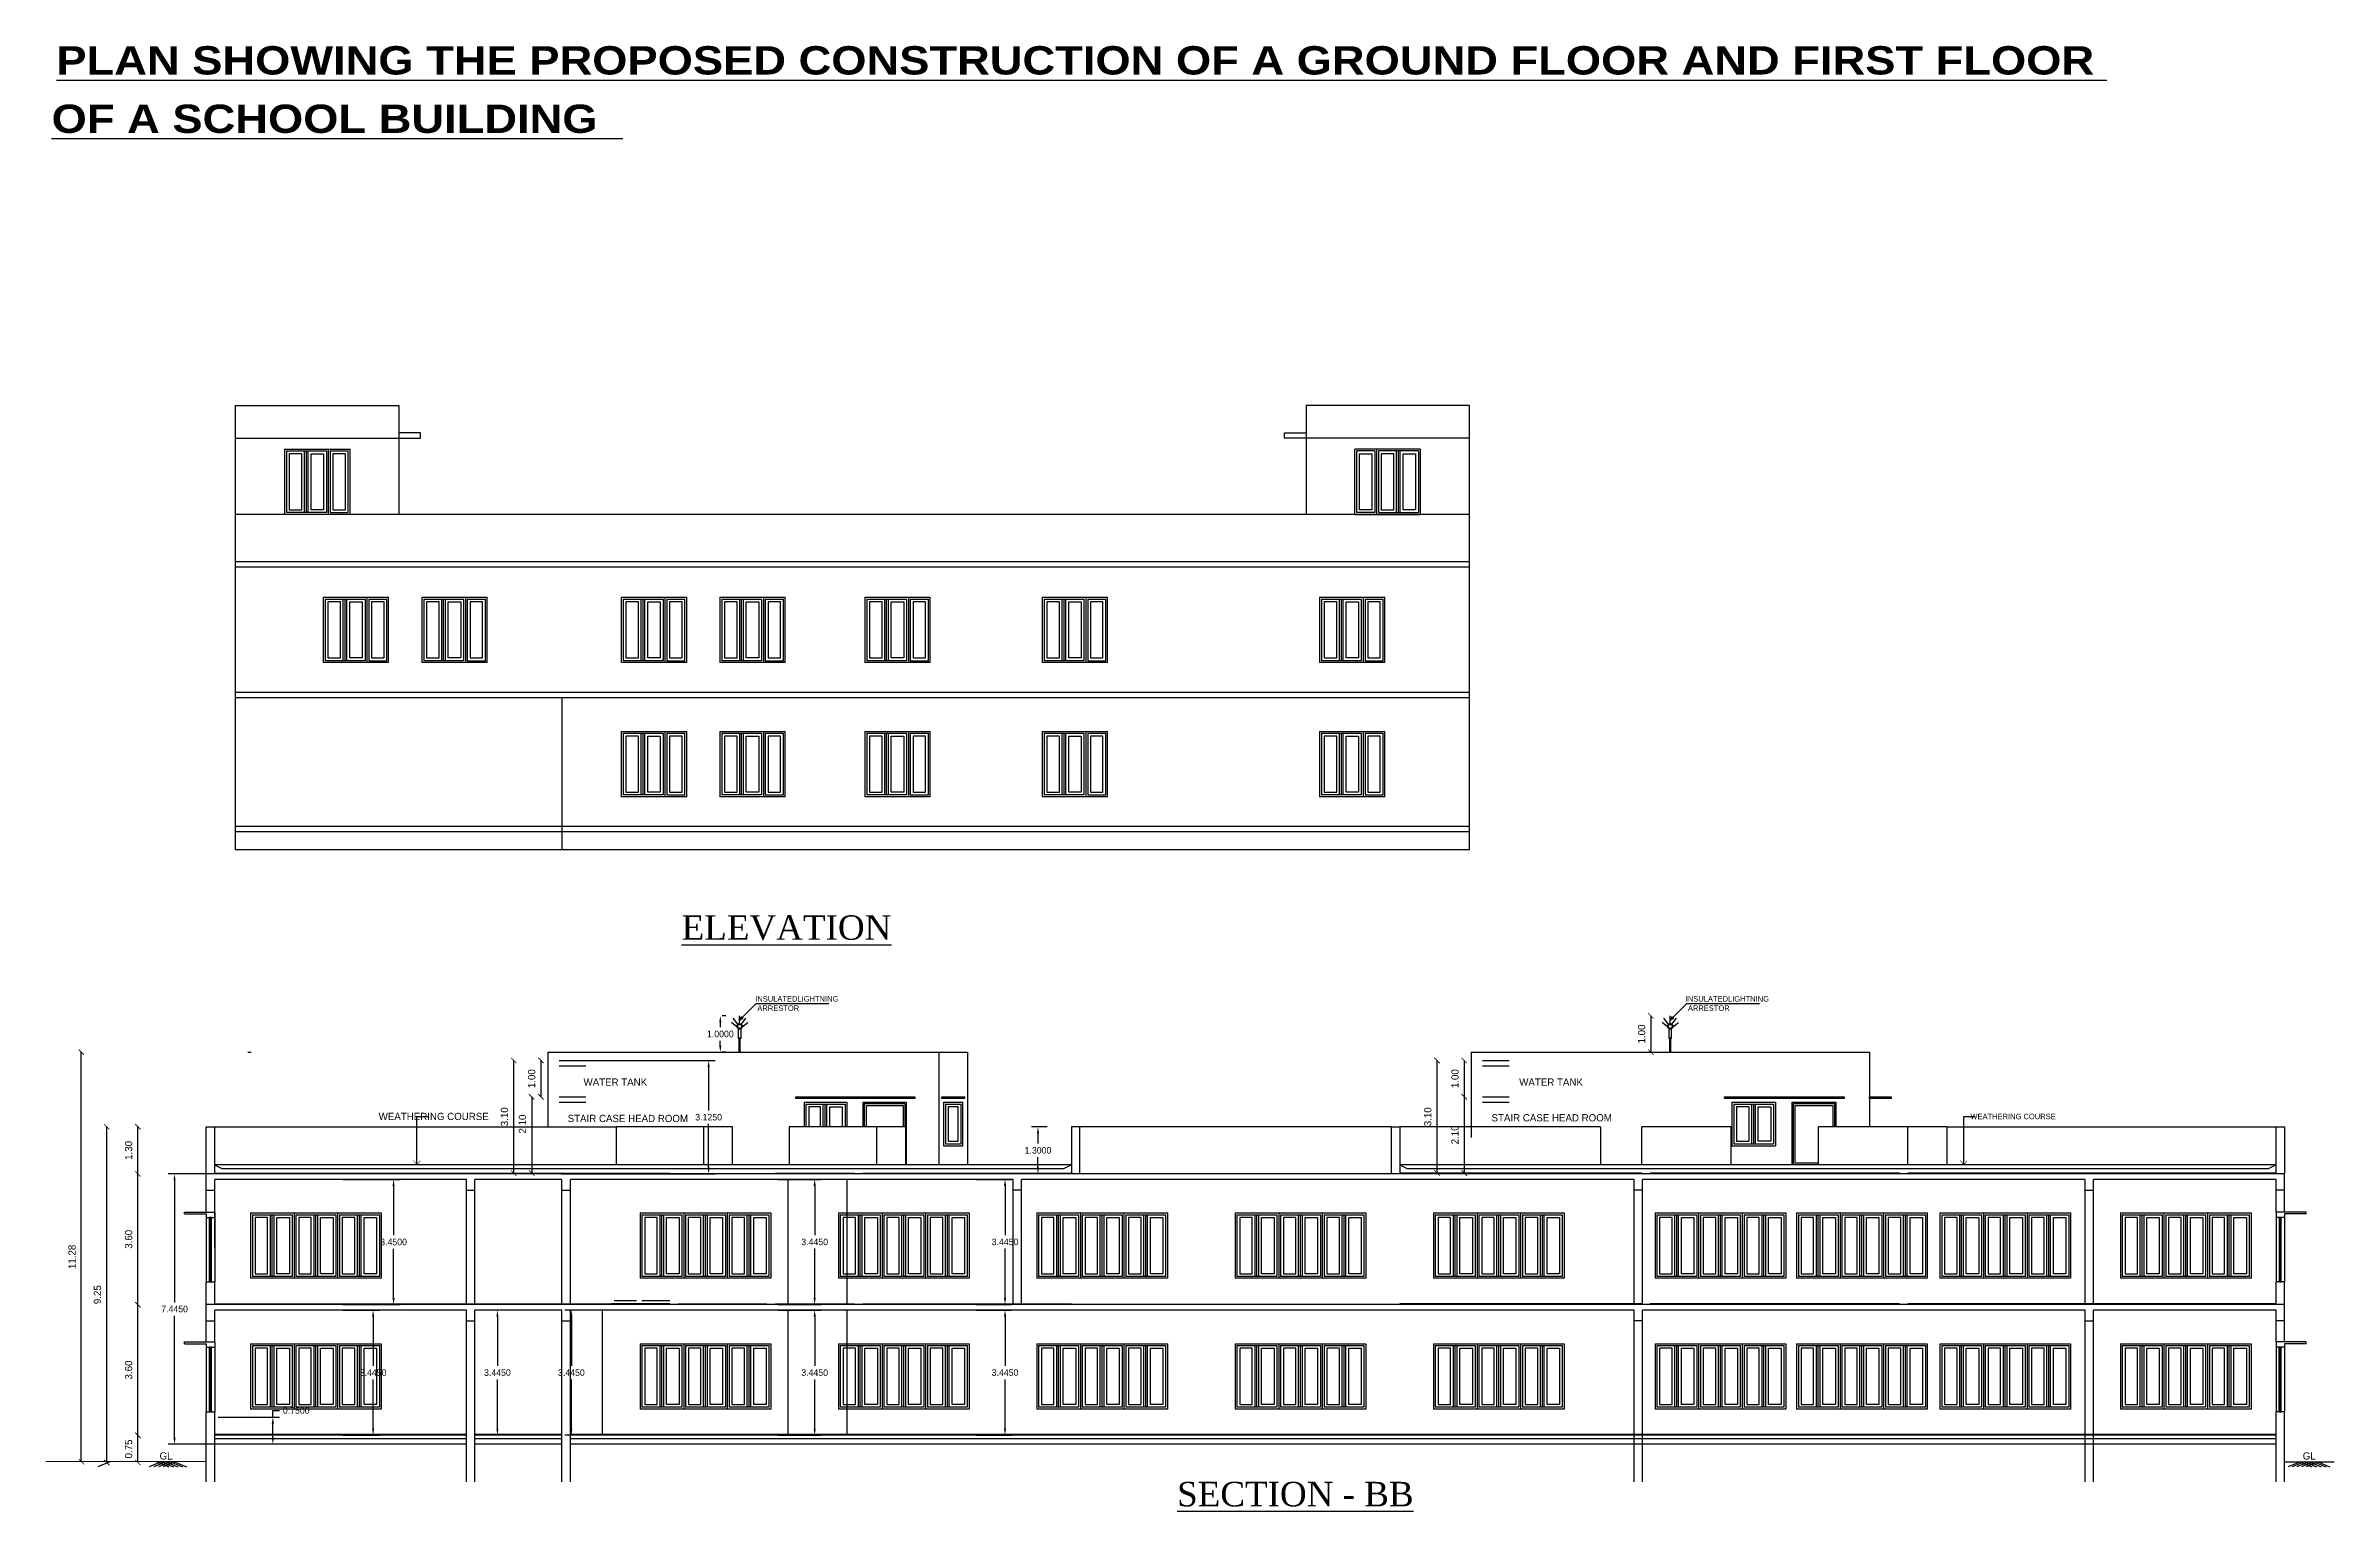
# Model space of a CAD drawing. Header units: metres. Extents: x 6102560 to 6120122, y -6664095 to -6659794.
# Drawn here: x 6102562.6 to 6102625.6, y -6659834.4 to -6659794 of the extents above; entities that cross this region are included whole.
import ezdxf
from ezdxf.enums import TextEntityAlignment as Align

# ---------------------------------------------------------------- set-up
doc = ezdxf.new("R2010")
doc.units = ezdxf.units.M
doc.header["$LTSCALE"] = 500
doc.header["$MEASUREMENT"] = 0
doc.linetypes.add('DOT2', pattern=[0.125, 0, -0.125])
doc.linetypes.add('HIDDEN', pattern=[0.375, 0.25, -0.125])
doc.layers.get('0').update_dxf_attribs({"linetype": 'CONTINUOUS'})
doc.layers.get('Defpoints').update_dxf_attribs({"linetype": 'CONTINUOUS'})
for name, color, linetype in [('BLK_1_FLR_0_AC_ROOM_1', 117, 'CONTINUOUS'), ('BLK_1_FLR_0_CARPET_AREA', 10, 'CONTINUOUS'), ('BLK_1_FLR_0_REGULAR_ROOM_1', 117, 'CONTINUOUS'), ('BLK_1_FLR_0_REGULAR_ROOM_2', 117, 'CONTINUOUS'), ('BLK_1_FLR_1_AC_ROOM_1', 117, 'CONTINUOUS'), ('BLK_1_HT_OF_BLDG', 5, 'CONTINUOUS'), ('BLK_1_PARAPET_HT', 233, 'CONTINUOUS'), ('BLK_1_PLINTH_HEIGHT', 7, 'CONTINUOUS'), ('COLUMN', 2, 'CONTINUOUS'), ('DOOR', 252, 'CONTINUOUS'), ('ED', 30, 'CONTINUOUS'), ('HATCH', 15, 'CONTINUOUS'), ('PASSAGE', 140, 'CONTINUOUS'), ('PASSAGE_STAIR', 140, 'CONTINUOUS'), ('T E X T', 7, 'CONTINUOUS'), ('TEXT', 4, 'CONTINUOUS'), ('W A L L', 125, 'CONTINUOUS'), ('wall', 125, 'CONTINUOUS'), ('wall1', 125, 'CONTINUOUS'), ('WIN', 252, 'CONTINUOUS'), ('window', 9, 'CONTINUOUS'), ('WINDOWS', 252, 'CONTINUOUS')]:
    doc.layers.add(name, color=color, linetype=linetype)
doc.layers.add('BLK_1_MUMTY_HT', color=83, linetype='CONTINUOUS', lineweight=0)
doc.styles.add('56', font='')
doc.styles.get("Standard").update_dxf_attribs({"font": 'GOTHIC.TTF'})
doc.styles.add('style4', font='BOOKOS.TTF', dxfattribs={"height": 300})
doc.styles.add('USA TEXT', font='GOTHIC.TTF')
doc.styles.get('56').set_extended_font_data('Arial Black')
doc.dimstyles.new('1-100-ED', dxfattribs={"dimtxt": 0.2, "dimasz": 0.15, "dimexe": 0.18, "dimexo": 0.0625, "dimgap": 0.15, "dimtad": 1, "dimzin": 0, "dimdsep": 46, "dimtxsty": 'USA TEXT', "dimblk": 'ARCHTICK', "dimcen": 0.1, "dimse1": 1, "dimse2": 1, "dimclrd": 256, "dimclrt": 256, "dimadec": 0, "dimazin": 0, "dimtfac": 1, "dimtofl": 0, "dimtmove": 0, "dimatfit": 3, "dimldrblk": 'ARCHTICK', "dimfxl": 0, "dimtolj": 1, "dimtzin": 0, "dimarcsym": 0})
doc.dimstyles.get("Standard").update_dxf_attribs({"dimtxt": 0.18, "dimasz": 0.18, "dimexe": 0.18, "dimexo": 0.0625, "dimgap": 0.09, "dimtad": 0, "dimtih": 1, "dimtoh": 1, "dimdec": 4, "dimzin": 0, "dimdsep": 46, "dimtxsty": 'Standard', "dimcen": 0.09, "dimadec": 0, "dimazin": 0, "dimtfac": 1, "dimtdec": 4, "dimtofl": 0, "dimtmove": 0, "dimatfit": 3, "dimfxl": 0, "dimtolj": 1, "dimtzin": 0, "dimarcsym": 0})
doc.dimstyles.new('STANDARD$0', dxfattribs={"dimtxt": 7, "dimasz": 3, "dimexe": 3, "dimexo": 1, "dimgap": 1.5, "dimtad": 1, "dimdec": 1, "dimzin": 1, "dimdsep": 46, "dimlunit": 4, "dimtxsty": 'Standard', "dimblk": 'OBLIQUE', "dimcen": 0.09375, "dimdle": 1, "dimclrd": 8, "dimclre": 8, "dimclrt": 7, "dimadec": 1, "dimazin": 0, "dimtfac": 1, "dimtdec": 1, "dimtix": 1, "dimtmove": 2, "dimatfit": 3, "dimldrblk": 'ARCHTICK', "dimfxl": 0, "dimfrac": 2, "dimtolj": 1, "dimtzin": 0, "dimarcsym": 0})

msp = doc.modelspace()

# ---------------------------------------------------------------- texts
for s, height, style, p in [('%%UPLAN SHOWING THE PROPOSED CONSTRUCTION OF A GROUND FLOOR AND FIRST FLOOR ', 0.78, '56', (6102562.86344, -6659794.82228)), ('%%UOF A SCHOOL BUILDING  ', 0.78, '56', (6102562.73308, -6659796.43127)), ('%%USECTION - BB', 0.675, 'style4', (6102593.72831, -6659834.26098))]:
    msp.add_text(s, height=height, dxfattribs=dict(style=style)).set_placement(p)
at = {"style": 'style4'}
msp.add_text('%%UELEVATION', height=0.675, dxfattribs=at).set_placement((6102580.08354, -6659817.98113), align=Align.TOP_LEFT)
at = {"layer": 'T E X T', "linetype": 'Continuous', "style": 'USA TEXT'}
for s, p in [('INSULATEDLIGHTNING ', (6102582.11017, -6659820.35788)), ('INSULATEDLIGHTNING ', (6102607.73773, -6659820.35788)), ('ARRESTOR', (6102582.16831, -6659820.61499)), ('ARRESTOR', (6102607.79587, -6659820.61499))]:
    msp.add_text(s, height=0.15, dxfattribs=at).set_placement(p)
at = {"layer": 'T E X T', "linetype": 'Continuous', "attachment_point": 3, "style": 'USA TEXT'}
for s, insert, char_height in [('WATER TANK', (6102579.13473, -6659822.47608), 0.2), ('WATER TANK', (6102604.90358, -6659822.47608), 0.2), ('WEATHERING COURSE', (6102574.77128, -6659823.42131), 0.2), ('STAIR CASE HEAD ROOM', (6102580.25938, -6659823.47716), 0.2), ('STAIR CASE HEAD ROOM', (6102605.70173, -6659823.45858), 0.2), ('WEATHERING COURSE', (6102617.92354, -6659823.44692), 0.15)]:
    msp.add_mtext(s, dxfattribs=dict(at, insert=insert, char_height=char_height))
at = {"layer": 'TEXT', "color": 7, "char_height": 0.2, "attachment_point": 3, "rotation": 359.9999966, "style": 'USA TEXT'}
for insert in [(6102566.06192, -6659832.77219), (6102625.08468, -6659832.77216)]:
    msp.add_mtext('GL', dxfattribs=dict(at, insert=insert))

# ---------------------------------------------------------------- blocks, each defined once
blk = doc.blocks.new('_ArchTick')
at = {"color": 0, "linetype": 'ByBlock', "const_width": 0.15}
blk.add_lwpolyline([(-0.5, -0.5), (0.5, 0.5)], dxfattribs=at)
blk = doc.blocks.new('*D255')
at = {"layer": 'Defpoints', "color": 0}
for p in [(6102565.109, -6659832.306), (6102565.94, -6659832.306), (6102565.94, -6659833.056)]:
    blk.add_point(p, dxfattribs=at)
at = {"layer": 'ED', "lineweight": -2}
blk.add_line((6102565.109, -6659833.056), (6102565.109, -6659832.306), dxfattribs=at)
at = {"layer": 'ED', "lineweight": -2, "xscale": 0.15, "yscale": 0.15, "zscale": 0.15}
for p, rotation in [((6102565.109, -6659832.306), 90), ((6102565.109, -6659833.056), 270)]:
    blk.add_blockref('_ArchTick', p, dxfattribs=dict(at, rotation=rotation))
at = {"layer": 'ED', "insert": (6102564.854, -6659832.681), "char_height": 0.2, "attachment_point": 5, "rotation": 90, "style": 'USA TEXT'}
blk.add_mtext('\\A1;0.75', dxfattribs=at)
blk = doc.blocks.new('*D256')
at = {"layer": 'Defpoints', "color": 0}
for p in [(6102565.109, -6659828.706), (6102565.94, -6659828.706), (6102565.94, -6659832.306)]:
    blk.add_point(p, dxfattribs=at)
at = {"layer": 'ED', "lineweight": -2}
blk.add_line((6102565.109, -6659832.306), (6102565.109, -6659828.706), dxfattribs=at)
at = {"layer": 'ED', "lineweight": -2, "xscale": 0.15, "yscale": 0.15, "zscale": 0.15}
for p, rotation in [((6102565.109, -6659828.706), 90), ((6102565.109, -6659832.306), 270)]:
    blk.add_blockref('_ArchTick', p, dxfattribs=dict(at, rotation=rotation))
at = {"layer": 'ED', "insert": (6102564.854, -6659830.506), "char_height": 0.2, "attachment_point": 5, "rotation": 90, "style": 'USA TEXT'}
blk.add_mtext('\\A1;3.60', dxfattribs=at)
blk = doc.blocks.new('*D257')
at = {"layer": 'Defpoints', "color": 0}
for p in [(6102565.109, -6659825.106), (6102565.94, -6659825.106), (6102565.94, -6659828.706)]:
    blk.add_point(p, dxfattribs=at)
at = {"layer": 'ED', "lineweight": -2}
blk.add_line((6102565.109, -6659828.706), (6102565.109, -6659825.106), dxfattribs=at)
at = {"layer": 'ED', "lineweight": -2, "xscale": 0.15, "yscale": 0.15, "zscale": 0.15}
for p, rotation in [((6102565.109, -6659825.106), 90), ((6102565.109, -6659828.706), 270)]:
    blk.add_blockref('_ArchTick', p, dxfattribs=dict(at, rotation=rotation))
at = {"layer": 'ED', "insert": (6102564.854, -6659826.906), "char_height": 0.2, "attachment_point": 5, "rotation": 90, "style": 'USA TEXT'}
blk.add_mtext('\\A1;3.60', dxfattribs=at)
blk = doc.blocks.new('*D258')
at = {"layer": 'Defpoints', "color": 0}
for p in [(6102565.109, -6659823.806), (6102565.94, -6659823.806), (6102565.94, -6659825.106)]:
    blk.add_point(p, dxfattribs=at)
at = {"layer": 'ED', "lineweight": -2}
blk.add_line((6102565.109, -6659825.106), (6102565.109, -6659823.806), dxfattribs=at)
at = {"layer": 'ED', "lineweight": -2, "xscale": 0.15, "yscale": 0.15, "zscale": 0.15}
for p, rotation in [((6102565.109, -6659823.806), 90), ((6102565.109, -6659825.106), 270)]:
    blk.add_blockref('_ArchTick', p, dxfattribs=dict(at, rotation=rotation))
at = {"layer": 'ED', "insert": (6102564.854, -6659824.456), "char_height": 0.2, "attachment_point": 5, "rotation": 90, "style": 'USA TEXT'}
blk.add_mtext('\\A1;1.30', dxfattribs=at)
blk = doc.blocks.new('*D259')
at = {"layer": 'Defpoints', "color": 0}
for p in [(6102564.25, -6659823.806), (6102565.94, -6659823.806), (6102565.94, -6659833.056)]:
    blk.add_point(p, dxfattribs=at)
at = {"layer": 'ED', "lineweight": -2}
blk.add_line((6102564.25, -6659833.056), (6102564.25, -6659823.806), dxfattribs=at)
at = {"layer": 'ED', "lineweight": -2, "xscale": 0.15, "yscale": 0.15, "zscale": 0.15}
for p, rotation in [((6102564.25, -6659823.806), 90), ((6102564.25, -6659833.056), 270)]:
    blk.add_blockref('_ArchTick', p, dxfattribs=dict(at, rotation=rotation))
at = {"layer": 'ED', "insert": (6102563.995, -6659828.431), "char_height": 0.2, "attachment_point": 5, "rotation": 90, "style": 'USA TEXT'}
blk.add_mtext('\\A1;9.25', dxfattribs=at)
blk = doc.blocks.new('*D260')
at = {"layer": 'Defpoints', "color": 0}
for p in [(6102563.551, -6659821.751), (6102571.865, -6659821.751), (6102565.922, -6659833.031)]:
    blk.add_point(p, dxfattribs=at)
at = {"layer": 'ED', "lineweight": -2}
blk.add_line((6102563.551, -6659833.031), (6102563.551, -6659821.751), dxfattribs=at)
at = {"layer": 'ED', "lineweight": -2, "xscale": 0.15, "yscale": 0.15, "zscale": 0.15}
for p, rotation in [((6102563.551, -6659821.751), 90), ((6102563.551, -6659833.031), 270)]:
    blk.add_blockref('_ArchTick', p, dxfattribs=dict(at, rotation=rotation))
at = {"layer": 'ED', "insert": (6102563.296, -6659827.391), "char_height": 0.2, "attachment_point": 5, "rotation": 90, "style": 'USA TEXT'}
blk.add_mtext('\\A1;11.28', dxfattribs=at)
blk = doc.blocks.new('*D261')
at = {"layer": 'Defpoints', "color": 0}
for p in [(6102600.887, -6659821.981), (6102602.336, -6659821.981), (6102602.336, -6659825.081)]:
    blk.add_point(p, dxfattribs=at)
at = {"layer": 'ED', "lineweight": -2}
blk.add_line((6102600.887, -6659825.081), (6102600.887, -6659821.981), dxfattribs=at)
at = {"layer": 'ED', "lineweight": -2, "xscale": 0.15, "yscale": 0.15, "zscale": 0.15}
for p, rotation in [((6102600.887, -6659821.981), 90), ((6102600.887, -6659825.081), 270)]:
    blk.add_blockref('_ArchTick', p, dxfattribs=dict(at, rotation=rotation))
at = {"layer": 'ED', "insert": (6102600.632, -6659823.531), "char_height": 0.2, "attachment_point": 5, "rotation": 90, "style": 'USA TEXT'}
blk.add_mtext('\\A1;3.10', dxfattribs=at)
blk = doc.blocks.new('*D262')
at = {"layer": 'Defpoints', "color": 0}
for p in [(6102602.505, -6659821.981), (6102601.636, -6659822.981), (6102602.505, -6659822.981)]:
    blk.add_point(p, dxfattribs=at)
at = {"layer": 'ED', "lineweight": -2}
blk.add_line((6102601.636, -6659821.981), (6102601.636, -6659822.981), dxfattribs=at)
at = {"layer": 'ED', "lineweight": -2, "xscale": 0.15, "yscale": 0.15, "zscale": 0.15}
for p, rotation in [((6102601.636, -6659821.981), 90), ((6102601.636, -6659822.981), 270)]:
    blk.add_blockref('_ArchTick', p, dxfattribs=dict(at, rotation=rotation))
at = {"layer": 'ED', "insert": (6102601.381, -6659822.481), "char_height": 0.2, "attachment_point": 5, "rotation": 90, "style": 'USA TEXT'}
blk.add_mtext('\\A1;1.00', dxfattribs=at)
blk = doc.blocks.new('*D263')
at = {"layer": 'Defpoints', "color": 0}
for p in [(6102602.505, -6659822.981), (6102601.636, -6659825.081), (6102602.603, -6659825.081)]:
    blk.add_point(p, dxfattribs=at)
at = {"layer": 'ED', "lineweight": -2}
blk.add_line((6102601.636, -6659822.981), (6102601.636, -6659825.081), dxfattribs=at)
at = {"layer": 'ED', "lineweight": -2, "xscale": 0.15, "yscale": 0.15, "zscale": 0.15}
for p, rotation in [((6102601.636, -6659822.981), 90), ((6102601.636, -6659825.081), 270)]:
    blk.add_blockref('_ArchTick', p, dxfattribs=dict(at, rotation=rotation))
at = {"layer": 'ED', "insert": (6102601.381, -6659824.031), "char_height": 0.2, "attachment_point": 5, "rotation": 90, "style": 'USA TEXT'}
blk.add_mtext('\\A1;2.10', dxfattribs=at)
blk = doc.blocks.new('*D264')
at = {"layer": 'Defpoints', "color": 0}
for p in [(6102575.46, -6659821.981), (6102576.909, -6659821.981), (6102576.909, -6659825.081)]:
    blk.add_point(p, dxfattribs=at)
at = {"layer": 'ED', "lineweight": -2}
blk.add_line((6102575.46, -6659825.081), (6102575.46, -6659821.981), dxfattribs=at)
at = {"layer": 'ED', "lineweight": -2, "xscale": 0.15, "yscale": 0.15, "zscale": 0.15}
for p, rotation in [((6102575.46, -6659821.981), 90), ((6102575.46, -6659825.081), 270)]:
    blk.add_blockref('_ArchTick', p, dxfattribs=dict(at, rotation=rotation))
at = {"layer": 'ED', "insert": (6102575.205, -6659823.531), "char_height": 0.2, "attachment_point": 5, "rotation": 90, "style": 'USA TEXT'}
blk.add_mtext('\\A1;3.10', dxfattribs=at)
blk = doc.blocks.new('*D265')
at = {"layer": 'Defpoints', "color": 0}
for p in [(6102577.078, -6659821.981), (6102576.209, -6659822.981), (6102577.078, -6659822.981)]:
    blk.add_point(p, dxfattribs=at)
at = {"layer": 'ED', "lineweight": -2}
blk.add_line((6102576.209, -6659821.981), (6102576.209, -6659822.981), dxfattribs=at)
at = {"layer": 'ED', "lineweight": -2, "xscale": 0.15, "yscale": 0.15, "zscale": 0.15}
for p, rotation in [((6102576.209, -6659821.981), 90), ((6102576.209, -6659822.981), 270)]:
    blk.add_blockref('_ArchTick', p, dxfattribs=dict(at, rotation=rotation))
at = {"layer": 'ED', "insert": (6102575.954, -6659822.481), "char_height": 0.2, "attachment_point": 5, "rotation": 90, "style": 'USA TEXT'}
blk.add_mtext('\\A1;1.00', dxfattribs=at)
blk = doc.blocks.new('*D266')
at = {"layer": 'Defpoints', "color": 0}
for p in [(6102577.078, -6659822.981), (6102575.954, -6659825.081), (6102577.177, -6659825.081)]:
    blk.add_point(p, dxfattribs=at)
at = {"layer": 'ED', "lineweight": -2}
blk.add_line((6102575.954, -6659822.981), (6102575.954, -6659825.081), dxfattribs=at)
at = {"layer": 'ED', "lineweight": -2, "xscale": 0.15, "yscale": 0.15, "zscale": 0.15}
for p, rotation in [((6102575.954, -6659822.981), 90), ((6102575.954, -6659825.081), 270)]:
    blk.add_blockref('_ArchTick', p, dxfattribs=dict(at, rotation=rotation))
at = {"layer": 'ED', "insert": (6102575.699, -6659823.731), "char_height": 0.2, "attachment_point": 5, "rotation": 90, "style": 'USA TEXT'}
blk.add_mtext('\\A1;2.10', dxfattribs=at)
blk = doc.blocks.new('*D267')
at = {"layer": 'Defpoints', "color": 0}
for p in [(6102607.308, -6659820.751), (6102606.776, -6659821.751), (6102607.308, -6659821.751)]:
    blk.add_point(p, dxfattribs=at)
at = {"layer": 'ED', "lineweight": -2}
blk.add_line((6102606.776, -6659820.751), (6102606.776, -6659821.751), dxfattribs=at)
at = {"layer": 'ED', "lineweight": -2, "xscale": 0.15, "yscale": 0.15, "zscale": 0.15}
for p, rotation in [((6102606.776, -6659820.751), 90), ((6102606.776, -6659821.751), 270)]:
    blk.add_blockref('_ArchTick', p, dxfattribs=dict(at, rotation=rotation))
at = {"layer": 'ED', "insert": (6102606.521, -6659821.251), "char_height": 0.2, "attachment_point": 5, "rotation": 90, "style": 'USA TEXT'}
blk.add_mtext('\\A1;1.00', dxfattribs=at)
blk = doc.blocks.new('*D268')
at = {"layer": 'Defpoints', "color": 0}
for p in [(6102581.681, -6659820.751), (6102581.149, -6659821.751), (6102581.681, -6659821.751)]:
    blk.add_point(p, dxfattribs=at)
at = {"layer": 'ED', "color": 0, "linetype": 'DOT2', "lineweight": -2}
for p, q in [((6102581.299, -6659820.751), (6102580.969, -6659820.751)), ((6102581.299, -6659821.751), (6102580.969, -6659821.751))]:
    blk.add_line(p, q, dxfattribs=at)
at = {"layer": 'ED', "color": 0, "lineweight": -2}
for p, q in [((6102581.149, -6659820.931), (6102581.149, -6659821.066)), ((6102581.149, -6659821.571), (6102581.149, -6659821.435))]:
    blk.add_line(p, q, dxfattribs=at)
at = {"layer": 'ED', "color": 0}
for points in [[(6102581.119, -6659820.931), (6102581.179, -6659820.931), (6102581.149, -6659820.751)], [(6102581.119, -6659821.571), (6102581.179, -6659821.571), (6102581.149, -6659821.751)]]:
    blk.add_solid(points, dxfattribs=at)
at = {"layer": 'ED', "color": 0, "insert": (6102581.149, -6659821.251), "char_height": 0.18, "attachment_point": 5}
blk.add_mtext('\\A1;1.0000', dxfattribs=at)
blk = doc.blocks.new('*D245')
at = {"layer": 'BLK_1_PARAPET_HT', "color": 0, "lineweight": -2}
for p, q in [((6102590.152, -6659823.806), (6102589.717, -6659823.806)), ((6102589.897, -6659823.986), (6102589.897, -6659824.271)), ((6102589.897, -6659824.926), (6102589.897, -6659824.64)), ((6102590.152, -6659825.106), (6102589.717, -6659825.106))]:
    blk.add_line(p, q, dxfattribs=at)
at = {"layer": 'BLK_1_PARAPET_HT', "color": 0}
for points in [[(6102589.867, -6659823.986), (6102589.927, -6659823.986), (6102589.897, -6659823.806)], [(6102589.867, -6659824.926), (6102589.927, -6659824.926), (6102589.897, -6659825.106)]]:
    blk.add_solid(points, dxfattribs=at)
at = {"layer": 'Defpoints', "color": 0}
for p in [(6102590.215, -6659823.806), (6102589.897, -6659825.106), (6102590.215, -6659825.106)]:
    blk.add_point(p, dxfattribs=at)
at = {"layer": 'BLK_1_PARAPET_HT', "color": 0, "insert": (6102589.897, -6659824.456), "char_height": 0.18, "attachment_point": 5}
blk.add_mtext('\\A1;1.3000', dxfattribs=at)
blk = doc.blocks.new('*D246')
at = {"layer": 'BLK_1_FLR_0_AC_ROOM_1', "color": 0, "linetype": 'Continuous', "lineweight": -2}
for p, q in [((6102570.75, -6659828.856), (6102571.767, -6659828.856)), ((6102571.587, -6659829.036), (6102571.587, -6659830.394)), ((6102571.587, -6659832.121), (6102571.587, -6659830.763)), ((6102570.75, -6659832.301), (6102571.767, -6659832.301))]:
    blk.add_line(p, q, dxfattribs=at)
at = {"layer": 'BLK_1_FLR_0_AC_ROOM_1', "color": 0, "linetype": 'Continuous'}
for points in [[(6102571.557, -6659829.036), (6102571.617, -6659829.036), (6102571.587, -6659828.856)], [(6102571.557, -6659832.121), (6102571.617, -6659832.121), (6102571.587, -6659832.301)]]:
    blk.add_solid(points, dxfattribs=at)
at = {"layer": 'Defpoints', "color": 0, "linetype": 'Continuous'}
for p in [(6102570.688, -6659828.856), (6102571.587, -6659828.856), (6102570.688, -6659832.301)]:
    blk.add_point(p, dxfattribs=at)
at = {"layer": 'BLK_1_FLR_0_AC_ROOM_1', "color": 0, "linetype": 'Continuous', "insert": (6102571.587, -6659830.578), "char_height": 0.18, "attachment_point": 5}
blk.add_mtext('\\A1;3.4450', dxfattribs=at)
blk = doc.blocks.new('*D247')
at = {"layer": 'BLK_1_FLR_0_REGULAR_ROOM_1', "color": 0, "linetype": 'Continuous', "lineweight": -2}
for p, q in [((6102582.73, -6659828.856), (6102583.927, -6659828.856)), ((6102583.747, -6659829.036), (6102583.747, -6659830.394)), ((6102583.747, -6659832.121), (6102583.747, -6659830.763)), ((6102582.73, -6659832.301), (6102583.927, -6659832.301))]:
    blk.add_line(p, q, dxfattribs=at)
at = {"layer": 'BLK_1_FLR_0_REGULAR_ROOM_1', "color": 0, "linetype": 'Continuous'}
for points in [[(6102583.717, -6659829.036), (6102583.777, -6659829.036), (6102583.747, -6659828.856)], [(6102583.717, -6659832.121), (6102583.777, -6659832.121), (6102583.747, -6659832.301)]]:
    blk.add_solid(points, dxfattribs=at)
at = {"layer": 'Defpoints', "color": 0, "linetype": 'Continuous'}
for p in [(6102582.667, -6659828.856), (6102583.747, -6659828.856), (6102582.667, -6659832.301)]:
    blk.add_point(p, dxfattribs=at)
at = {"layer": 'BLK_1_FLR_0_REGULAR_ROOM_1', "color": 0, "linetype": 'Continuous', "insert": (6102583.747, -6659830.578), "char_height": 0.18, "attachment_point": 5}
blk.add_mtext('\\A1;3.4450', dxfattribs=at)
blk = doc.blocks.new('*D248')
at = {"layer": 'BLK_1_FLR_0_REGULAR_ROOM_2', "color": 0, "linetype": 'Continuous', "lineweight": -2}
for p, q in [((6102588.195, -6659828.856), (6102589.17, -6659828.856)), ((6102588.99, -6659829.036), (6102588.99, -6659830.394)), ((6102588.99, -6659832.121), (6102588.99, -6659830.763)), ((6102588.195, -6659832.301), (6102589.17, -6659832.301))]:
    blk.add_line(p, q, dxfattribs=at)
at = {"layer": 'BLK_1_FLR_0_REGULAR_ROOM_2', "color": 0, "linetype": 'Continuous'}
for points in [[(6102588.96, -6659829.036), (6102589.02, -6659829.036), (6102588.99, -6659828.856)], [(6102588.96, -6659832.121), (6102589.02, -6659832.121), (6102588.99, -6659832.301)]]:
    blk.add_solid(points, dxfattribs=at)
at = {"layer": 'Defpoints', "color": 0, "linetype": 'Continuous'}
for p in [(6102588.132, -6659828.856), (6102588.99, -6659828.856), (6102588.132, -6659832.301)]:
    blk.add_point(p, dxfattribs=at)
at = {"layer": 'BLK_1_FLR_0_REGULAR_ROOM_2', "color": 0, "linetype": 'Continuous', "insert": (6102588.99, -6659830.578), "char_height": 0.18, "attachment_point": 5}
blk.add_mtext('\\A1;3.4450', dxfattribs=at)
blk = doc.blocks.new('*D249')
at = {"layer": 'BLK_1_FLR_1_AC_ROOM_1', "color": 0, "linetype": 'Continuous', "lineweight": -2}
for p, q in [((6102570.751, -6659825.256), (6102572.33, -6659825.256)), ((6102572.15, -6659825.436), (6102572.15, -6659826.796)), ((6102572.15, -6659828.526), (6102572.15, -6659827.165)), ((6102570.751, -6659828.706), (6102572.33, -6659828.706))]:
    blk.add_line(p, q, dxfattribs=at)
at = {"layer": 'BLK_1_FLR_1_AC_ROOM_1', "color": 0, "linetype": 'Continuous'}
for points in [[(6102572.12, -6659825.436), (6102572.18, -6659825.436), (6102572.15, -6659825.256)], [(6102572.12, -6659828.526), (6102572.18, -6659828.526), (6102572.15, -6659828.706)]]:
    blk.add_solid(points, dxfattribs=at)
at = {"layer": 'Defpoints', "color": 0, "linetype": 'Continuous'}
for p in [(6102570.688, -6659825.256), (6102572.15, -6659825.256), (6102570.688, -6659828.706)]:
    blk.add_point(p, dxfattribs=at)
at = {"layer": 'BLK_1_FLR_1_AC_ROOM_1', "color": 0, "linetype": 'Continuous', "insert": (6102572.15, -6659826.981), "char_height": 0.18, "attachment_point": 5}
blk.add_mtext('\\A1;3.4500', dxfattribs=at)
blk = doc.blocks.new('*D250')
at = {"layer": 'BLK_1_MUMTY_HT', "color": 0, "linetype": 'Continuous', "lineweight": -2}
for p, q in [((6102576.776, -6659821.981), (6102581.007, -6659821.981)), ((6102580.827, -6659822.161), (6102580.827, -6659823.359)), ((6102580.827, -6659824.926), (6102580.827, -6659823.728)), ((6102576.776, -6659825.106), (6102581.007, -6659825.106))]:
    blk.add_line(p, q, dxfattribs=at)
at = {"layer": 'BLK_1_MUMTY_HT', "color": 0, "linetype": 'Continuous'}
for points in [[(6102580.797, -6659822.161), (6102580.857, -6659822.161), (6102580.827, -6659821.981)], [(6102580.797, -6659824.926), (6102580.857, -6659824.926), (6102580.827, -6659825.106)]]:
    blk.add_solid(points, dxfattribs=at)
at = {"layer": 'Defpoints', "color": 0, "linetype": 'Continuous'}
for p in [(6102576.713, -6659821.981), (6102576.713, -6659825.106), (6102580.827, -6659825.106)]:
    blk.add_point(p, dxfattribs=at)
at = {"layer": 'BLK_1_MUMTY_HT', "color": 0, "linetype": 'Continuous', "insert": (6102580.827, -6659823.543), "char_height": 0.18, "attachment_point": 5}
blk.add_mtext('\\A1;3.1250', dxfattribs=at)
blk = doc.blocks.new('*D251')
at = {"layer": 'Defpoints', "color": 0, "linetype": 'Continuous'}
for p in [(6102577.047, -6659828.856), (6102577.89, -6659828.856), (6102577.89, -6659832.301)]:
    blk.add_point(p, dxfattribs=at)
at = {"layer": 'PASSAGE', "color": 0, "linetype": 'Continuous', "lineweight": -2}
for p, q in [((6102577.828, -6659828.856), (6102576.867, -6659828.856)), ((6102577.047, -6659829.036), (6102577.047, -6659830.394)), ((6102577.047, -6659832.121), (6102577.047, -6659830.763)), ((6102577.828, -6659832.301), (6102576.867, -6659832.301))]:
    blk.add_line(p, q, dxfattribs=at)
at = {"layer": 'PASSAGE', "color": 0, "linetype": 'Continuous'}
for points in [[(6102577.017, -6659829.036), (6102577.077, -6659829.036), (6102577.047, -6659828.856)], [(6102577.017, -6659832.121), (6102577.077, -6659832.121), (6102577.047, -6659832.301)]]:
    blk.add_solid(points, dxfattribs=at)
at = {"layer": 'PASSAGE', "color": 0, "linetype": 'Continuous', "insert": (6102577.047, -6659830.578), "char_height": 0.18, "attachment_point": 5}
blk.add_mtext('\\A1;3.4450', dxfattribs=at)
blk = doc.blocks.new('*D252')
at = {"layer": 'Defpoints', "color": 0, "linetype": 'Continuous'}
for p in [(6102575.01, -6659828.856), (6102575.854, -6659828.856), (6102575.854, -6659832.301)]:
    blk.add_point(p, dxfattribs=at)
at = {"layer": 'PASSAGE_STAIR', "color": 0, "linetype": 'Continuous', "lineweight": -2}
for p, q in [((6102575.791, -6659828.856), (6102574.83, -6659828.856)), ((6102575.01, -6659829.036), (6102575.01, -6659830.394)), ((6102575.01, -6659832.121), (6102575.01, -6659830.763)), ((6102575.791, -6659832.301), (6102574.83, -6659832.301))]:
    blk.add_line(p, q, dxfattribs=at)
at = {"layer": 'PASSAGE_STAIR', "color": 0, "linetype": 'Continuous'}
for points in [[(6102574.98, -6659829.036), (6102575.04, -6659829.036), (6102575.01, -6659828.856)], [(6102574.98, -6659832.121), (6102575.04, -6659832.121), (6102575.01, -6659832.301)]]:
    blk.add_solid(points, dxfattribs=at)
at = {"layer": 'PASSAGE_STAIR', "color": 0, "linetype": 'Continuous', "insert": (6102575.01, -6659830.578), "char_height": 0.18, "attachment_point": 5}
blk.add_mtext('\\A1;3.4450', dxfattribs=at)
blk = doc.blocks.new('*D243')
at = {"layer": 'BLK_1_FLR_0_REGULAR_ROOM_1', "color": 0, "linetype": 'Continuous', "lineweight": -2}
for p, q in [((6102582.73, -6659825.256), (6102583.927, -6659825.256)), ((6102583.747, -6659825.436), (6102583.747, -6659826.794)), ((6102583.747, -6659828.521), (6102583.747, -6659827.163)), ((6102582.729, -6659828.701), (6102583.927, -6659828.701))]:
    blk.add_line(p, q, dxfattribs=at)
at = {"layer": 'BLK_1_FLR_0_REGULAR_ROOM_1', "color": 0, "linetype": 'Continuous'}
for points in [[(6102583.717, -6659825.436), (6102583.777, -6659825.436), (6102583.747, -6659825.256)], [(6102583.717, -6659828.521), (6102583.777, -6659828.521), (6102583.747, -6659828.701)]]:
    blk.add_solid(points, dxfattribs=at)
at = {"layer": 'Defpoints', "color": 0, "linetype": 'Continuous'}
for p in [(6102582.667, -6659825.256), (6102583.747, -6659825.256), (6102582.667, -6659828.701)]:
    blk.add_point(p, dxfattribs=at)
at = {"layer": 'BLK_1_FLR_0_REGULAR_ROOM_1', "color": 0, "linetype": 'Continuous', "insert": (6102583.747, -6659826.978), "char_height": 0.18, "attachment_point": 5}
blk.add_mtext('\\A1;3.4450', dxfattribs=at)
blk = doc.blocks.new('*D244')
at = {"layer": 'BLK_1_FLR_0_REGULAR_ROOM_2', "color": 0, "linetype": 'Continuous', "lineweight": -2}
for p, q in [((6102588.195, -6659825.256), (6102589.17, -6659825.256)), ((6102588.99, -6659825.436), (6102588.99, -6659826.794)), ((6102588.99, -6659828.521), (6102588.99, -6659827.163)), ((6102588.195, -6659828.701), (6102589.17, -6659828.701))]:
    blk.add_line(p, q, dxfattribs=at)
at = {"layer": 'BLK_1_FLR_0_REGULAR_ROOM_2', "color": 0, "linetype": 'Continuous'}
for points in [[(6102588.96, -6659825.436), (6102589.02, -6659825.436), (6102588.99, -6659825.256)], [(6102588.96, -6659828.521), (6102589.02, -6659828.521), (6102588.99, -6659828.701)]]:
    blk.add_solid(points, dxfattribs=at)
at = {"layer": 'Defpoints', "color": 0, "linetype": 'Continuous'}
for p in [(6102588.132, -6659825.256), (6102588.99, -6659825.256), (6102588.132, -6659828.701)]:
    blk.add_point(p, dxfattribs=at)
at = {"layer": 'BLK_1_FLR_0_REGULAR_ROOM_2', "color": 0, "linetype": 'Continuous', "insert": (6102588.99, -6659826.978), "char_height": 0.18, "attachment_point": 5}
blk.add_mtext('\\A1;3.4450', dxfattribs=at)
blk = doc.blocks.new('*D253')
at = {"layer": 'BLK_1_HT_OF_BLDG', "color": 0, "lineweight": -2}
for p, q in [((6102567.068, -6659825.106), (6102565.939, -6659825.106)), ((6102566.119, -6659825.286), (6102566.119, -6659828.644)), ((6102566.119, -6659832.371), (6102566.119, -6659829.013)), ((6102568.782, -6659832.551), (6102565.939, -6659832.551))]:
    blk.add_line(p, q, dxfattribs=at)
at = {"layer": 'BLK_1_HT_OF_BLDG', "color": 0}
for points in [[(6102566.089, -6659825.286), (6102566.149, -6659825.286), (6102566.119, -6659825.106)], [(6102566.089, -6659832.371), (6102566.149, -6659832.371), (6102566.119, -6659832.551)]]:
    blk.add_solid(points, dxfattribs=at)
at = {"layer": 'Defpoints', "color": 0}
for p in [(6102566.119, -6659825.106), (6102567.131, -6659825.106), (6102568.844, -6659832.551)]:
    blk.add_point(p, dxfattribs=at)
at = {"layer": 'BLK_1_HT_OF_BLDG', "color": 0, "insert": (6102566.119, -6659828.828), "char_height": 0.18, "attachment_point": 5}
blk.add_mtext('\\A1;7.4450', dxfattribs=at)
blk = doc.blocks.new('*D254')
at = {"layer": 'BLK_1_PLINTH_HEIGHT', "color": 0, "lineweight": -2}
for p, q in [((6102568.825, -6659831.801), (6102568.825, -6659831.621)), ((6102568.825, -6659831.621), (6102569.005, -6659831.621)), ((6102567.321, -6659831.801), (6102569.005, -6659831.801)), ((6102568.825, -6659832.371), (6102568.825, -6659831.981)), ((6102570.769, -6659832.551), (6102568.645, -6659832.551))]:
    blk.add_line(p, q, dxfattribs=at)
at = {"layer": 'BLK_1_PLINTH_HEIGHT', "color": 0}
for points in [[(6102568.795, -6659831.981), (6102568.855, -6659831.981), (6102568.825, -6659831.801)], [(6102568.795, -6659832.371), (6102568.855, -6659832.371), (6102568.825, -6659832.551)]]:
    blk.add_solid(points, dxfattribs=at)
at = {"layer": 'Defpoints', "color": 0}
for p in [(6102567.259, -6659831.801), (6102568.825, -6659831.801), (6102570.831, -6659832.551)]:
    blk.add_point(p, dxfattribs=at)
at = {"layer": 'BLK_1_PLINTH_HEIGHT', "color": 0, "lineweight": -2, "insert": (6102569.469, -6659831.621), "char_height": 0.18, "attachment_point": 5}
blk.add_mtext('\\A1;0.7500', dxfattribs=at)

# ---------------------------------------------------------------- dimensions: what is measured, and where the dimension line sits
at = {"layer": 'BLK_1_FLR_0_AC_ROOM_1', "color": 3, "linetype": 'Continuous'}
dim = msp.add_linear_dim(base=(6102571.587, -6659828.85572), p1=(6102570.68795, -6659832.30072), p2=(6102570.68795, -6659828.85572), angle=90, dimstyle='Standard', dxfattribs=at)
dim.commit()
dim.dimension.update_dxf_attribs({"geometry": '*D246', "text_midpoint": (6102571.587, -6659830.57822)})
at = {"layer": 'BLK_1_FLR_0_REGULAR_ROOM_1', "color": 3, "linetype": 'Continuous'}
for p1, p2, picture, middle in [((6102582.667, -6659828.70072), (6102582.66703, -6659825.25572), '*D243', (6102583.74673, -6659826.97823)), ((6102582.66703, -6659832.30072), (6102582.66706, -6659828.85572), '*D247', (6102583.74676, -6659830.57823))]:
    dim = msp.add_aligned_dim(p1=p1, p2=p2, distance=-1.07971, dimstyle='Standard', dxfattribs=at)
    dim.commit()
    dim.dimension.update_dxf_attribs({"geometry": picture, "text_midpoint": middle})
at = {"layer": 'BLK_1_FLR_0_REGULAR_ROOM_2', "color": 3, "linetype": 'Continuous'}
for p1, p2, picture, middle in [((6102588.13231, -6659828.70072), (6102588.13234, -6659825.25572), '*D244', (6102588.98984, -6659826.97822)), ((6102588.13235, -6659832.30072), (6102588.13238, -6659828.85572), '*D248', (6102588.98988, -6659830.57822))]:
    dim = msp.add_aligned_dim(p1=p1, p2=p2, distance=-0.85751, dimstyle='Standard', dxfattribs=at)
    dim.commit()
    dim.dimension.update_dxf_attribs({"geometry": picture, "text_midpoint": middle})
at = {"layer": 'BLK_1_FLR_1_AC_ROOM_1', "color": 3, "linetype": 'Continuous'}
dim = msp.add_linear_dim(base=(6102572.15049, -6659825.25572), p1=(6102570.68813, -6659828.70572), p2=(6102570.68813, -6659825.25572), angle=90, dimstyle='Standard', dxfattribs=at)
dim.commit()
dim.dimension.update_dxf_attribs({"geometry": '*D249', "text_midpoint": (6102572.15049, -6659826.98072)})
at = {"layer": 'BLK_1_HT_OF_BLDG'}
dim = msp.add_linear_dim(base=(6102566.11937, -6659825.10572), p1=(6102568.84434, -6659832.55072), p2=(6102567.13061, -6659825.10572), angle=90, dimstyle='Standard', override={"dimscale": 1}, dxfattribs=at)
dim.commit()
dim.dimension.update_dxf_attribs({"geometry": '*D253', "text_midpoint": (6102566.11937, -6659828.82822)})
at = {"layer": 'BLK_1_MUMTY_HT', "linetype": 'Continuous'}
dim = msp.add_linear_dim(base=(6102580.82656, -6659825.10572), p1=(6102576.71338, -6659821.98072), p2=(6102576.71338, -6659825.10572), angle=90, dimstyle='Standard', dxfattribs=at)
dim.commit()
dim.dimension.update_dxf_attribs({"geometry": '*D250', "text_midpoint": (6102580.82656, -6659823.54322)})
at = {"layer": 'BLK_1_PARAPET_HT'}
dim = msp.add_linear_dim(base=(6102589.89677, -6659825.10572), p1=(6102590.21457, -6659823.80572), p2=(6102590.21457, -6659825.10572), angle=90, dimstyle='Standard', override={"dimscale": 1}, dxfattribs=at)
dim.commit()
dim.dimension.update_dxf_attribs({"geometry": '*D245', "text_midpoint": (6102589.89677, -6659824.45572)})
at = {"layer": 'BLK_1_PLINTH_HEIGHT', "lineweight": -2}
dim = msp.add_linear_dim(base=(6102568.82525, -6659831.80072), p1=(6102570.83149, -6659832.55072), p2=(6102567.25854, -6659831.80072), angle=90, dimstyle='Standard', override={"dimscale": 1}, dxfattribs=at)
dim.commit()
dim.dimension.update_dxf_attribs({"geometry": '*D254', "text_midpoint": (6102569.46914, -6659831.62072)})
at = {"layer": 'ED'}
dim = msp.add_aligned_dim(p1=(6102581.68069, -6659820.75072), p2=(6102581.68069, -6659821.75072), distance=-0.53177, dimstyle='STANDARD$0', override={"dimtxt": 0.18, "dimasz": 0.18, "dimexe": 0.18, "dimexo": 0.0625, "dimgap": 0.09, "dimtad": 0, "dimtih": 1, "dimtoh": 1, "dimdec": 4, "dimzin": 0, "dimlunit": 2, "dimpost": '', "dimcen": 0.09, "dimdle": 0, "dimclrd": 0, "dimclre": 0, "dimclrt": 0, "dimadec": 0, "dimtdec": 4, "dimtix": 0, "dimtofl": 0, "dimtmove": 0, "dimfxl": 0.15, "dimfxlon": 1, "dimfrac": 0}, dxfattribs=at)
dim.commit()
dim.dimension.update_dxf_attribs({"geometry": '*D268', "text_midpoint": (6102581.14893, -6659821.25072)})
for p1, p2, distance, picture, middle in [((6102607.30825, -6659820.75072), (6102607.30825, -6659821.75072), -0.53177, '*D267', (6102606.52145, -6659821.25072)), ((6102576.9091, -6659825.08072), (6102576.9091, -6659821.98072), 1.449, '*D264', (6102575.20507, -6659823.53072)), ((6102577.07787, -6659821.98072), (6102577.07787, -6659822.98072), -0.86877, '*D265', (6102575.95407, -6659822.48072)), ((6102602.33578, -6659825.08072), (6102602.33578, -6659821.98072), 1.449, '*D261', (6102600.63174, -6659823.53072)), ((6102602.50454, -6659821.98072), (6102602.50454, -6659822.98072), -0.86877, '*D262', (6102601.38074, -6659822.48072)), ((6102565.94038, -6659833.05572), (6102565.94038, -6659823.80572), 1.69068, '*D259', (6102563.99467, -6659828.43072))]:
    dim = msp.add_aligned_dim(p1=p1, p2=p2, distance=distance, dimstyle='1-100-ED', dxfattribs=at)
    dim.commit()
    dim.dimension.update_dxf_attribs({"geometry": picture, "text_midpoint": middle})
for base, p1, p2, angle, picture, middle in [((6102563.5512, -6659821.75072), (6102565.9224, -6659833.03075), (6102571.86505, -6659821.75072), 90, '*D260', (6102563.29617, -6659827.39074)), ((6102601.63578, -6659825.08072), (6102602.50454, -6659822.98072), (6102602.60328, -6659825.08072), 90, '*D263', (6102601.38074, -6659824.03072)), ((6102565.1092, -6659823.80572), (6102565.94038, -6659825.10572), (6102565.94038, -6659823.80572), 270, '*D258', (6102564.85417, -6659824.45572)), ((6102565.1092, -6659825.10572), (6102565.94038, -6659828.70572), (6102565.94038, -6659825.10572), 270, '*D257', (6102564.85417, -6659826.90572)), ((6102565.1092, -6659828.70572), (6102565.94038, -6659832.30572), (6102565.94038, -6659828.70572), 270, '*D256', (6102564.85417, -6659830.50572))]:
    dim = msp.add_linear_dim(base=base, p1=p1, p2=p2, angle=angle, dimstyle='1-100-ED', dxfattribs=at)
    dim.commit()
    dim.dimension.update_dxf_attribs({"geometry": picture, "text_midpoint": middle})
for base, p1, p2, picture, middle, dimtype in [((6102575.95407, -6659825.08072), (6102577.07787, -6659822.98072), (6102577.1766, -6659825.08072), '*D266', (6102575.95407, -6659823.73072), 160), ((6102565.1092, -6659832.30572), (6102565.94038, -6659833.05572), (6102565.94038, -6659832.30572), '*D255', (6102565.1092, -6659832.68072), 161)]:
    dim = msp.add_linear_dim(base=base, p1=p1, p2=p2, angle=90, dimstyle='1-100-ED', dxfattribs=at)
    dim.commit()
    dim.dimension.update_dxf_attribs({"geometry": picture, "text_midpoint": middle, "dimtype": dimtype})
at = {"layer": 'PASSAGE', "color": 1, "linetype": 'Continuous'}
dim = msp.add_linear_dim(base=(6102577.04702, -6659828.85572), p1=(6102577.89031, -6659832.30072), p2=(6102577.89031, -6659828.85572), angle=90, dimstyle='Standard', dxfattribs=at)
dim.commit()
dim.dimension.update_dxf_attribs({"geometry": '*D251', "text_midpoint": (6102577.04702, -6659830.57822)})
at = {"layer": 'PASSAGE_STAIR', "color": 1, "linetype": 'Continuous'}
dim = msp.add_linear_dim(base=(6102575.01027, -6659828.85572), p1=(6102575.85357, -6659832.30072), p2=(6102575.85357, -6659828.85572), angle=90, dimstyle='Standard', dxfattribs=at)
dim.commit()
dim.dimension.update_dxf_attribs({"geometry": '*D252', "text_midpoint": (6102575.01027, -6659830.57822)})

# ---------------------------------------------------------------- hatches: boundary and pattern name
at = {"layer": 'ED'}
h = msp.add_hatch(color=256, dxfattribs=at)
h.paths.add_polyline_path([(6102581.74928, -6659820.7997), (6102581.68069, -6659820.86829), (6102581.77792, -6659820.80641)])
h.paths.add_polyline_path([(6102581.74257, -6659820.77106), (6102581.68069, -6659820.86829), (6102581.74928, -6659820.7997)])
h = msp.add_hatch(color=256, dxfattribs=at)
h.paths.add_polyline_path([(6102607.37684, -6659820.7997), (6102607.30825, -6659820.86829), (6102607.40548, -6659820.80641)])
h.paths.add_polyline_path([(6102607.37012, -6659820.77106), (6102607.30825, -6659820.86829), (6102607.37684, -6659820.7997)])

# ---------------------------------------------------------------- linework, layer by layer
for p, q in [((6102567.79198, -6659803.94142), (6102567.79198, -6659816.16645)), ((6102601.78198, -6659816.16645), (6102601.78198, -6659803.94142)), ((6102601.78198, -6659806.94142), (6102567.79198, -6659806.94142)), ((6102601.78198, -6659808.24142), (6102567.79198, -6659808.24142)), ((6102601.78198, -6659808.39142), (6102567.79198, -6659808.39142)), ((6102601.78198, -6659811.84142), (6102567.79198, -6659811.84142)), ((6102601.78198, -6659811.99142), (6102567.79198, -6659811.99142)), ((6102576.78198, -6659811.99142), (6102576.78198, -6659816.16645)), ((6102601.78198, -6659815.53642), (6102567.79198, -6659815.53642)), ((6102601.78198, -6659815.68642), (6102567.79198, -6659815.68642)), ((6102567.79198, -6659816.16645), (6102601.78198, -6659816.16645))]:
    msp.add_line(p, q)
at = {"layer": 'BLK_1_FLR_0_CARPET_AREA', "color": 15}
msp.add_line((6102567.22586, -6659827.13072), (6102567.22586, -6659825.25572), dxfattribs=at)
at = {"layer": 'BLK_1_PLINTH_HEIGHT'}
for p, q in [((6102567.79198, -6659803.94142), (6102572.29198, -6659803.94142)), ((6102572.29198, -6659803.94142), (6102572.29198, -6659806.94142)), ((6102601.78198, -6659803.94142), (6102597.28198, -6659803.94142)), ((6102597.28198, -6659803.94142), (6102597.28198, -6659806.94142)), ((6102567.79198, -6659804.84142), (6102572.89198, -6659804.84142)), ((6102572.89198, -6659804.69142), (6102572.29198, -6659804.69142)), ((6102572.89198, -6659804.84142), (6102572.89198, -6659804.69142)), ((6102596.68198, -6659804.84142), (6102596.68198, -6659804.69142)), ((6102596.68198, -6659804.69142), (6102597.28198, -6659804.69142)), ((6102601.78198, -6659804.84142), (6102596.68198, -6659804.84142))]:
    msp.add_line(p, q, dxfattribs=at)
at = {"layer": 'COLUMN'}
for p, q in [((6102566.991, -6659825.55572), (6102566.991, -6659825.10572)), ((6102624.22591, -6659825.10572), (6102566.991, -6659825.10572)), ((6102567.22586, -6659825.55572), (6102567.22586, -6659825.25572)), ((6102574.15586, -6659825.25572), (6102567.22586, -6659825.25572)), ((6102574.15586, -6659825.55572), (6102574.15586, -6659825.25572)), ((6102576.78586, -6659825.25572), (6102574.39014, -6659825.25572)), ((6102574.39014, -6659825.55572), (6102574.39014, -6659825.25572)), ((6102576.78586, -6659825.55572), (6102576.78586, -6659825.25572)), ((6102577.02014, -6659825.55572), (6102577.02014, -6659825.25572)), ((6102589.21591, -6659825.25572), (6102577.02014, -6659825.25572)), ((6102589.21591, -6659825.55572), (6102589.21591, -6659825.25572)), ((6102606.31248, -6659825.25572), (6102589.44591, -6659825.25572)), ((6102589.44591, -6659825.55572), (6102589.44591, -6659825.25572)), ((6102606.31248, -6659825.55572), (6102606.31248, -6659825.25572)), ((6102618.73246, -6659825.25572), (6102606.54248, -6659825.25572)), ((6102606.54248, -6659825.55572), (6102606.54248, -6659825.25572)), ((6102618.73246, -6659825.55572), (6102618.73246, -6659825.25572)), ((6102623.99588, -6659825.25572), (6102618.96246, -6659825.25572)), ((6102618.96246, -6659825.55572), (6102618.96246, -6659825.25572)), ((6102623.99588, -6659825.55572), (6102623.99588, -6659825.25572)), ((6102624.22591, -6659825.55572), (6102624.22591, -6659825.10572)), ((6102566.991, -6659825.55572), (6102567.22586, -6659825.55572)), ((6102574.15586, -6659825.55572), (6102574.39014, -6659825.55572)), ((6102576.78586, -6659825.55572), (6102577.02014, -6659825.55572)), ((6102589.44591, -6659825.55572), (6102589.21591, -6659825.55572)), ((6102606.54248, -6659825.55572), (6102606.31248, -6659825.55572)), ((6102618.73246, -6659825.55572), (6102618.96246, -6659825.55572)), ((6102624.22591, -6659825.55572), (6102623.99588, -6659825.55572)), ((6102566.39098, -6659826.15572), (6102567.22585, -6659826.15572)), ((6102566.39098, -6659826.20572), (6102566.39098, -6659826.15572)), ((6102566.39098, -6659826.20572), (6102566.99098, -6659826.20572)), ((6102566.99098, -6659826.20572), (6102566.99098, -6659826.30572)), ((6102566.99098, -6659826.30572), (6102567.22585, -6659826.30572)), ((6102567.22585, -6659826.15572), (6102567.22585, -6659826.30572)), ((6102624.82593, -6659826.15572), (6102623.99589, -6659826.15572)), ((6102623.99589, -6659826.15572), (6102623.99589, -6659826.30572)), ((6102624.22593, -6659826.30572), (6102623.99589, -6659826.30572)), ((6102624.22593, -6659826.20572), (6102624.22593, -6659826.30572)), ((6102624.82593, -6659826.20572), (6102624.22593, -6659826.20572)), ((6102624.82593, -6659826.20572), (6102624.82593, -6659826.15572)), ((6102624.82593, -6659826.20572), (6102624.82593, -6659826.15572)), ((6102624.22591, -6659828.70572), (6102566.991, -6659828.70572)), ((6102566.991, -6659829.15572), (6102566.991, -6659828.70572)), ((6102567.2259, -6659829.15572), (6102567.2259, -6659828.85572)), ((6102574.15589, -6659828.85572), (6102567.2259, -6659828.85572)), ((6102574.15589, -6659829.15572), (6102574.15589, -6659828.85572)), ((6102576.78589, -6659828.85572), (6102574.39018, -6659828.85572)), ((6102574.39018, -6659829.15572), (6102574.39018, -6659828.85572)), ((6102576.78589, -6659829.15572), (6102576.78589, -6659828.85572)), ((6102577.02018, -6659829.15572), (6102577.02018, -6659828.85572)), ((6102606.31252, -6659828.85572), (6102577.02018, -6659828.85572)), ((6102606.31252, -6659829.15572), (6102606.31252, -6659828.85572)), ((6102618.73249, -6659828.85572), (6102606.54252, -6659828.85572)), ((6102606.54252, -6659829.15572), (6102606.54252, -6659828.85572)), ((6102618.73249, -6659829.15572), (6102618.73249, -6659828.85572)), ((6102623.99584, -6659828.85572), (6102618.96249, -6659828.85572)), ((6102618.96249, -6659829.15572), (6102618.96249, -6659828.85572)), ((6102623.99584, -6659829.15572), (6102623.99584, -6659828.85572)), ((6102624.22591, -6659829.15572), (6102624.22591, -6659828.70572)), ((6102566.39098, -6659829.73072), (6102567.22589, -6659829.73072)), ((6102566.39098, -6659829.78072), (6102566.39098, -6659829.73072)), ((6102566.991, -6659829.15572), (6102567.2259, -6659829.15572)), ((6102567.22589, -6659829.73072), (6102567.22589, -6659829.88072)), ((6102574.15589, -6659829.15572), (6102574.39018, -6659829.15572)), ((6102576.78589, -6659829.15572), (6102577.02018, -6659829.15572)), ((6102606.54252, -6659829.15572), (6102606.31252, -6659829.15572)), ((6102618.73249, -6659829.15572), (6102618.96249, -6659829.15572)), ((6102624.22591, -6659829.15572), (6102623.99584, -6659829.15572)), ((6102624.82593, -6659829.73072), (6102623.99586, -6659829.73072)), ((6102623.99586, -6659829.73072), (6102623.99586, -6659829.88072)), ((6102624.82593, -6659829.78072), (6102624.82593, -6659829.73072)), ((6102566.39098, -6659829.78072), (6102566.99098, -6659829.78072)), ((6102566.99098, -6659829.78072), (6102566.99098, -6659829.88072)), ((6102566.99098, -6659829.88072), (6102567.22589, -6659829.88072)), ((6102624.22593, -6659829.88072), (6102623.99586, -6659829.88072)), ((6102624.22593, -6659829.78072), (6102624.22593, -6659829.88072)), ((6102624.82593, -6659829.78072), (6102624.22593, -6659829.78072))]:
    msp.add_line(p, q, dxfattribs=at)
at = {"layer": 'DOOR', "color": 251}
for p, q in [((6102576.39638, -6659821.75072), (6102576.39638, -6659823.80572)), ((6102576.39638, -6659821.75072), (6102587.16589, -6659821.75072)), ((6102587.16589, -6659821.75072), (6102587.16589, -6659824.85572)), ((6102601.82306, -6659821.75072), (6102601.82306, -6659824.10572)), ((6102601.82306, -6659821.75072), (6102612.79345, -6659821.75072)), ((6102612.79345, -6659821.75072), (6102612.79345, -6659823.80572))]:
    msp.add_line(p, q, dxfattribs=at)
at = {"layer": 'DOOR', "color": 250}
for p, q in [((6102587.16589, -6659821.75072), (6102587.95798, -6659821.75072)), ((6102587.95798, -6659821.75072), (6102587.95798, -6659824.85572))]:
    msp.add_line(p, q, dxfattribs=at)
at = {"layer": 'DOOR', "color": 205}
msp.add_line((6102579.7538, -6659828.68072), (6102578.15358, -6659828.68072), dxfattribs=at)
at = {"layer": 'DOOR', "color": 56}
for p, q in [((6102578.84069, -6659828.60072), (6102578.22852, -6659828.60072)), ((6102579.7538, -6659828.60072), (6102578.99057, -6659828.60072))]:
    msp.add_line(p, q, dxfattribs=at)
at = {"layer": 'DOOR', "color": 251}
for points in [[(6102585.08586, -6659823.80572), (6102585.08586, -6659823.13072), (6102586.26708, -6659823.13072), (6102586.26708, -6659824.85572)], [(6102585.12086, -6659823.80572), (6102585.12086, -6659823.16572), (6102586.23208, -6659823.16572), (6102586.23208, -6659823.80572)], [(6102611.3897, -6659824.85572), (6102610.66709, -6659824.85572), (6102610.66709, -6659823.13072), (6102611.8703, -6659823.13072), (6102611.8703, -6659823.80572)], [(6102611.3897, -6659824.85572), (6102610.70209, -6659824.85572), (6102610.70209, -6659823.16572), (6102611.8353, -6659823.16572), (6102611.8353, -6659823.80572)]]:
    msp.add_lwpolyline(points, dxfattribs=at)
at = {"layer": 'DOOR', "color": 250}
for points in [[(6102585.17086, -6659823.80572), (6102585.17086, -6659823.21572), (6102586.18208, -6659823.21572), (6102586.18208, -6659823.80572)], [(6102611.3897, -6659824.80572), (6102610.75209, -6659824.80572), (6102610.75209, -6659823.21572), (6102611.7853, -6659823.21572), (6102611.7853, -6659823.80572)]]:
    msp.add_lwpolyline(points, dxfattribs=at)
at = {"layer": 'ED', "color": 125}
for p, q in [((6102569.15077, -6659805.14142), (6102570.95077, -6659805.14142)), ((6102569.15077, -6659805.14142), (6102569.15077, -6659806.94142)), ((6102570.35077, -6659805.14142), (6102570.35077, -6659806.94142)), ((6102570.35077, -6659805.14142), (6102570.35077, -6659806.94142)), ((6102570.95077, -6659806.94142), (6102570.95077, -6659805.14142)), ((6102600.42319, -6659805.14142), (6102598.62319, -6659805.14142)), ((6102598.62319, -6659806.94142), (6102598.62319, -6659805.14142)), ((6102599.22319, -6659805.14142), (6102599.22319, -6659806.94142)), ((6102599.22319, -6659805.14142), (6102599.22319, -6659806.94142)), ((6102600.42319, -6659805.14142), (6102600.42319, -6659806.94142)), ((6102569.75077, -6659806.89031), (6102569.75077, -6659805.19253)), ((6102599.82319, -6659806.89031), (6102599.82319, -6659805.19253)), ((6102570.95077, -6659806.94142), (6102569.15077, -6659806.94142)), ((6102598.62319, -6659806.94142), (6102600.42319, -6659806.94142)), ((6102570.21475, -6659809.22142), (6102572.01475, -6659809.22142)), ((6102570.21475, -6659809.22142), (6102570.21475, -6659811.02142)), ((6102570.81475, -6659810.97031), (6102570.81475, -6659809.27253)), ((6102571.41475, -6659809.22142), (6102571.41475, -6659811.02142)), ((6102571.41475, -6659809.22142), (6102571.41475, -6659811.02142)), ((6102572.01475, -6659811.02142), (6102572.01475, -6659809.22142)), ((6102572.92912, -6659809.22142), (6102574.72912, -6659809.22142)), ((6102572.92912, -6659809.22142), (6102572.92912, -6659811.02142)), ((6102573.52912, -6659810.97031), (6102573.52912, -6659809.27253)), ((6102574.12912, -6659809.22142), (6102574.12912, -6659811.02142)), ((6102574.12912, -6659809.22142), (6102574.12912, -6659811.02142)), ((6102574.72912, -6659811.02142), (6102574.72912, -6659809.22142)), ((6102578.42206, -6659809.22142), (6102580.22206, -6659809.22142)), ((6102578.42206, -6659809.22142), (6102578.42206, -6659811.02142)), ((6102579.02206, -6659810.97031), (6102579.02206, -6659809.27253)), ((6102579.62206, -6659809.22142), (6102579.62206, -6659811.02142)), ((6102579.62206, -6659809.22142), (6102579.62206, -6659811.02142)), ((6102580.22206, -6659811.02142), (6102580.22206, -6659809.22142)), ((6102581.13643, -6659809.22142), (6102582.93643, -6659809.22142)), ((6102581.13643, -6659809.22142), (6102581.13643, -6659811.02142)), ((6102581.73643, -6659810.97031), (6102581.73643, -6659809.27253)), ((6102582.33643, -6659809.22142), (6102582.33643, -6659811.02142)), ((6102582.33643, -6659809.22142), (6102582.33643, -6659811.02142)), ((6102582.93643, -6659811.02142), (6102582.93643, -6659809.22142)), ((6102585.12946, -6659809.22142), (6102586.92946, -6659809.22142)), ((6102585.12946, -6659809.22142), (6102585.12946, -6659811.02142)), ((6102585.72946, -6659810.97031), (6102585.72946, -6659809.27253)), ((6102586.32946, -6659809.22142), (6102586.32946, -6659811.02142)), ((6102586.32946, -6659809.22142), (6102586.32946, -6659811.02142)), ((6102586.92946, -6659811.02142), (6102586.92946, -6659809.22142)), ((6102590.01462, -6659809.22142), (6102591.81462, -6659809.22142)), ((6102590.01462, -6659809.22142), (6102590.01462, -6659811.02142)), ((6102590.61462, -6659810.97031), (6102590.61462, -6659809.27253)), ((6102591.21462, -6659809.22142), (6102591.21462, -6659811.02142)), ((6102591.21462, -6659809.22142), (6102591.21462, -6659811.02142)), ((6102591.81462, -6659811.02142), (6102591.81462, -6659809.22142)), ((6102597.65203, -6659809.22142), (6102599.45203, -6659809.22142)), ((6102597.65203, -6659809.22142), (6102597.65203, -6659811.02142)), ((6102598.25203, -6659810.97031), (6102598.25203, -6659809.27253)), ((6102598.85203, -6659809.22142), (6102598.85203, -6659811.02142)), ((6102598.85203, -6659809.22142), (6102598.85203, -6659811.02142)), ((6102599.45203, -6659811.02142), (6102599.45203, -6659809.22142)), ((6102572.01475, -6659811.02142), (6102570.21475, -6659811.02142)), ((6102574.72912, -6659811.02142), (6102572.92912, -6659811.02142)), ((6102580.22206, -6659811.02142), (6102578.42206, -6659811.02142)), ((6102582.93643, -6659811.02142), (6102581.13643, -6659811.02142)), ((6102586.92946, -6659811.02142), (6102585.12946, -6659811.02142)), ((6102591.81462, -6659811.02142), (6102590.01462, -6659811.02142)), ((6102599.45203, -6659811.02142), (6102597.65203, -6659811.02142)), ((6102578.42206, -6659812.91642), (6102580.22206, -6659812.91642)), ((6102578.42206, -6659812.91642), (6102578.42206, -6659814.71642)), ((6102579.02206, -6659814.66531), (6102579.02206, -6659812.96753)), ((6102579.62206, -6659812.91642), (6102579.62206, -6659814.71642)), ((6102579.62206, -6659812.91642), (6102579.62206, -6659814.71642)), ((6102580.22206, -6659814.71642), (6102580.22206, -6659812.91642)), ((6102581.13643, -6659812.91642), (6102582.93643, -6659812.91642)), ((6102581.13643, -6659812.91642), (6102581.13643, -6659814.71642)), ((6102581.73643, -6659814.66531), (6102581.73643, -6659812.96753)), ((6102582.33643, -6659812.91642), (6102582.33643, -6659814.71642)), ((6102582.33643, -6659812.91642), (6102582.33643, -6659814.71642)), ((6102582.93643, -6659814.71642), (6102582.93643, -6659812.91642)), ((6102585.12946, -6659812.91642), (6102586.92946, -6659812.91642)), ((6102585.12946, -6659812.91642), (6102585.12946, -6659814.71642)), ((6102585.72946, -6659814.66531), (6102585.72946, -6659812.96753)), ((6102586.32946, -6659812.91642), (6102586.32946, -6659814.71642)), ((6102586.32946, -6659812.91642), (6102586.32946, -6659814.71642)), ((6102586.92946, -6659814.71642), (6102586.92946, -6659812.91642)), ((6102590.01462, -6659812.91642), (6102591.81462, -6659812.91642)), ((6102590.01462, -6659812.91642), (6102590.01462, -6659814.71642)), ((6102590.61462, -6659814.66531), (6102590.61462, -6659812.96753)), ((6102591.21462, -6659812.91642), (6102591.21462, -6659814.71642)), ((6102591.21462, -6659812.91642), (6102591.21462, -6659814.71642)), ((6102591.81462, -6659814.71642), (6102591.81462, -6659812.91642)), ((6102597.65203, -6659812.91642), (6102599.45203, -6659812.91642)), ((6102597.65203, -6659812.91642), (6102597.65203, -6659814.71642)), ((6102598.25203, -6659814.66531), (6102598.25203, -6659812.96753)), ((6102598.85203, -6659812.91642), (6102598.85203, -6659814.71642)), ((6102598.85203, -6659812.91642), (6102598.85203, -6659814.71642)), ((6102599.45203, -6659814.71642), (6102599.45203, -6659812.91642)), ((6102580.22206, -6659814.71642), (6102578.42206, -6659814.71642)), ((6102582.93643, -6659814.71642), (6102581.13643, -6659814.71642)), ((6102586.92946, -6659814.71642), (6102585.12946, -6659814.71642)), ((6102591.81462, -6659814.71642), (6102590.01462, -6659814.71642)), ((6102599.45203, -6659814.71642), (6102597.65203, -6659814.71642)), ((6102568.21027, -6659826.18072), (6102569.41027, -6659826.18072)), ((6102568.21027, -6659826.18072), (6102568.21027, -6659827.98072)), ((6102568.81027, -6659827.92961), (6102568.81027, -6659826.23183)), ((6102569.41027, -6659826.18072), (6102569.41027, -6659827.98072)), ((6102569.41027, -6659826.18072), (6102570.61027, -6659826.18072)), ((6102569.41027, -6659826.18072), (6102569.41027, -6659827.98072)), ((6102570.01027, -6659827.92961), (6102570.01027, -6659826.23183)), ((6102570.61027, -6659826.18072), (6102570.61027, -6659827.98072)), ((6102570.61027, -6659826.18072), (6102571.81027, -6659826.18072)), ((6102570.61027, -6659826.18072), (6102570.61027, -6659827.98072)), ((6102571.21027, -6659827.92961), (6102571.21027, -6659826.23183)), ((6102571.81027, -6659826.18072), (6102571.81027, -6659827.98072)), ((6102578.94004, -6659826.18072), (6102580.14004, -6659826.18072)), ((6102578.94004, -6659826.18072), (6102578.94004, -6659827.98072)), ((6102579.54004, -6659827.92961), (6102579.54004, -6659826.23183)), ((6102580.14004, -6659826.18072), (6102580.14004, -6659827.98072)), ((6102580.14004, -6659826.18072), (6102581.34004, -6659826.18072)), ((6102580.14004, -6659826.18072), (6102580.14004, -6659827.98072)), ((6102580.74004, -6659827.92961), (6102580.74004, -6659826.23183)), ((6102581.34004, -6659826.18072), (6102581.34004, -6659827.98072)), ((6102581.34004, -6659826.18072), (6102582.54004, -6659826.18072)), ((6102581.34004, -6659826.18072), (6102581.34004, -6659827.98072)), ((6102581.94004, -6659827.92961), (6102581.94004, -6659826.23183)), ((6102582.54004, -6659826.18072), (6102582.54004, -6659827.98072)), ((6102584.4021, -6659826.18072), (6102585.6021, -6659826.18072)), ((6102584.4021, -6659826.18072), (6102584.4021, -6659827.98072)), ((6102585.0021, -6659827.92961), (6102585.0021, -6659826.23183)), ((6102585.6021, -6659826.18072), (6102585.6021, -6659827.98072)), ((6102585.6021, -6659826.18072), (6102586.8021, -6659826.18072)), ((6102585.6021, -6659826.18072), (6102585.6021, -6659827.98072)), ((6102586.2021, -6659827.92961), (6102586.2021, -6659826.23183)), ((6102586.8021, -6659826.18072), (6102586.8021, -6659827.98072)), ((6102586.8021, -6659826.18072), (6102588.0021, -6659826.18072)), ((6102586.8021, -6659826.18072), (6102586.8021, -6659827.98072)), ((6102587.4021, -6659827.92961), (6102587.4021, -6659826.23183)), ((6102588.0021, -6659826.18072), (6102588.0021, -6659827.98072)), ((6102589.86418, -6659826.18072), (6102591.06418, -6659826.18072)), ((6102589.86418, -6659826.18072), (6102589.86418, -6659827.98072)), ((6102590.46418, -6659827.92961), (6102590.46418, -6659826.23183)), ((6102591.06418, -6659826.18072), (6102591.06418, -6659827.98072)), ((6102591.06418, -6659826.18072), (6102592.26418, -6659826.18072)), ((6102591.06418, -6659826.18072), (6102591.06418, -6659827.98072)), ((6102591.66418, -6659827.92961), (6102591.66418, -6659826.23183)), ((6102592.26418, -6659826.18072), (6102592.26418, -6659827.98072)), ((6102592.26418, -6659826.18072), (6102593.46418, -6659826.18072)), ((6102592.26418, -6659826.18072), (6102592.26418, -6659827.98072)), ((6102592.86418, -6659827.92961), (6102592.86418, -6659826.23183)), ((6102593.46418, -6659826.18072), (6102593.46418, -6659827.98072)), ((6102595.32623, -6659826.18072), (6102596.52623, -6659826.18072)), ((6102595.32623, -6659826.18072), (6102595.32623, -6659827.98072)), ((6102595.92623, -6659827.92961), (6102595.92623, -6659826.23183)), ((6102596.52623, -6659826.18072), (6102596.52623, -6659827.98072)), ((6102596.52623, -6659826.18072), (6102597.72623, -6659826.18072)), ((6102596.52623, -6659826.18072), (6102596.52623, -6659827.98072)), ((6102597.12623, -6659827.92961), (6102597.12623, -6659826.23183)), ((6102597.72623, -6659826.18072), (6102597.72623, -6659827.98072)), ((6102597.72623, -6659826.18072), (6102598.92623, -6659826.18072)), ((6102597.72623, -6659826.18072), (6102597.72623, -6659827.98072)), ((6102598.32623, -6659827.92961), (6102598.32623, -6659826.23183)), ((6102598.92623, -6659826.18072), (6102598.92623, -6659827.98072)), ((6102600.78831, -6659826.18072), (6102601.98831, -6659826.18072)), ((6102600.78831, -6659826.18072), (6102600.78831, -6659827.98072)), ((6102601.38831, -6659827.92961), (6102601.38831, -6659826.23183)), ((6102601.98831, -6659826.18072), (6102601.98831, -6659827.98072)), ((6102601.98831, -6659826.18072), (6102603.18831, -6659826.18072)), ((6102601.98831, -6659826.18072), (6102601.98831, -6659827.98072)), ((6102602.58831, -6659827.92961), (6102602.58831, -6659826.23183)), ((6102603.18831, -6659826.18072), (6102603.18831, -6659827.98072)), ((6102603.18831, -6659826.18072), (6102604.38831, -6659826.18072)), ((6102603.18831, -6659826.18072), (6102603.18831, -6659827.98072)), ((6102603.78831, -6659827.92961), (6102603.78831, -6659826.23183)), ((6102604.38831, -6659826.18072), (6102604.38831, -6659827.98072)), ((6102606.88997, -6659826.18072), (6102608.08997, -6659826.18072)), ((6102606.88997, -6659826.18072), (6102606.88997, -6659827.98072)), ((6102607.48997, -6659827.92961), (6102607.48997, -6659826.23183)), ((6102608.08997, -6659826.18072), (6102608.08997, -6659827.98072)), ((6102608.08997, -6659826.18072), (6102609.28997, -6659826.18072)), ((6102608.08997, -6659826.18072), (6102608.08997, -6659827.98072)), ((6102608.68997, -6659827.92961), (6102608.68997, -6659826.23183)), ((6102609.28997, -6659826.18072), (6102609.28997, -6659827.98072)), ((6102609.28997, -6659826.18072), (6102610.48997, -6659826.18072)), ((6102609.28997, -6659826.18072), (6102609.28997, -6659827.98072)), ((6102609.88997, -6659827.92961), (6102609.88997, -6659826.23183)), ((6102610.48997, -6659826.18072), (6102610.48997, -6659827.98072)), ((6102610.78579, -6659826.18072), (6102611.98579, -6659826.18072)), ((6102610.78579, -6659826.18072), (6102610.78579, -6659827.98072)), ((6102611.38579, -6659827.92961), (6102611.38579, -6659826.23183)), ((6102611.98579, -6659826.18072), (6102611.98579, -6659827.98072)), ((6102611.98579, -6659826.18072), (6102613.18579, -6659826.18072)), ((6102611.98579, -6659826.18072), (6102611.98579, -6659827.98072)), ((6102612.58579, -6659827.92961), (6102612.58579, -6659826.23183)), ((6102613.18579, -6659826.18072), (6102613.18579, -6659827.98072)), ((6102613.18579, -6659826.18072), (6102614.38579, -6659826.18072)), ((6102613.18579, -6659826.18072), (6102613.18579, -6659827.98072)), ((6102613.78579, -6659827.92961), (6102613.78579, -6659826.23183)), ((6102614.38579, -6659826.18072), (6102614.38579, -6659827.98072)), ((6102614.73434, -6659826.18072), (6102615.93434, -6659826.18072)), ((6102614.73434, -6659826.18072), (6102614.73434, -6659827.98072)), ((6102615.33434, -6659827.92961), (6102615.33434, -6659826.23183)), ((6102615.93434, -6659826.18072), (6102615.93434, -6659827.98072)), ((6102615.93434, -6659826.18072), (6102617.13434, -6659826.18072)), ((6102615.93434, -6659826.18072), (6102615.93434, -6659827.98072)), ((6102616.53434, -6659827.92961), (6102616.53434, -6659826.23183)), ((6102617.13434, -6659826.18072), (6102617.13434, -6659827.98072)), ((6102617.13434, -6659826.18072), (6102618.33434, -6659826.18072)), ((6102617.13434, -6659826.18072), (6102617.13434, -6659827.98072)), ((6102617.73434, -6659827.92961), (6102617.73434, -6659826.23183)), ((6102618.33434, -6659826.18072), (6102618.33434, -6659827.98072)), ((6102619.7053, -6659826.18072), (6102619.7053, -6659827.98072)), ((6102619.70533, -6659826.18072), (6102620.90533, -6659826.18072)), ((6102620.3053, -6659827.92961), (6102620.3053, -6659826.23183)), ((6102620.9053, -6659826.18072), (6102620.9053, -6659827.98072)), ((6102620.9053, -6659826.18072), (6102620.9053, -6659827.98072)), ((6102620.90533, -6659826.18072), (6102622.10533, -6659826.18072)), ((6102621.5053, -6659827.92961), (6102621.5053, -6659826.23183)), ((6102622.1053, -6659826.18072), (6102622.1053, -6659827.98072)), ((6102622.1053, -6659826.18072), (6102622.1053, -6659827.98072)), ((6102622.10533, -6659826.18072), (6102623.30533, -6659826.18072)), ((6102622.7053, -6659827.92961), (6102622.7053, -6659826.23183)), ((6102623.30533, -6659826.18072), (6102623.30533, -6659827.98072)), ((6102569.41027, -6659827.98072), (6102568.21027, -6659827.98072)), ((6102570.61027, -6659827.98072), (6102569.41027, -6659827.98072)), ((6102571.81027, -6659827.98072), (6102570.61027, -6659827.98072)), ((6102580.14004, -6659827.98072), (6102578.94004, -6659827.98072)), ((6102581.34004, -6659827.98072), (6102580.14004, -6659827.98072)), ((6102582.54004, -6659827.98072), (6102581.34004, -6659827.98072)), ((6102585.6021, -6659827.98072), (6102584.4021, -6659827.98072)), ((6102586.8021, -6659827.98072), (6102585.6021, -6659827.98072)), ((6102588.0021, -6659827.98072), (6102586.8021, -6659827.98072)), ((6102591.06418, -6659827.98072), (6102589.86418, -6659827.98072)), ((6102592.26418, -6659827.98072), (6102591.06418, -6659827.98072)), ((6102593.46418, -6659827.98072), (6102592.26418, -6659827.98072)), ((6102596.52623, -6659827.98072), (6102595.32623, -6659827.98072)), ((6102597.72623, -6659827.98072), (6102596.52623, -6659827.98072)), ((6102598.92623, -6659827.98072), (6102597.72623, -6659827.98072)), ((6102601.98831, -6659827.98072), (6102600.78831, -6659827.98072)), ((6102603.18831, -6659827.98072), (6102601.98831, -6659827.98072)), ((6102604.38831, -6659827.98072), (6102603.18831, -6659827.98072)), ((6102608.08997, -6659827.98072), (6102606.88997, -6659827.98072)), ((6102609.28997, -6659827.98072), (6102608.08997, -6659827.98072)), ((6102610.48997, -6659827.98072), (6102609.28997, -6659827.98072)), ((6102611.98579, -6659827.98072), (6102610.78579, -6659827.98072)), ((6102613.18579, -6659827.98072), (6102611.98579, -6659827.98072)), ((6102614.38579, -6659827.98072), (6102613.18579, -6659827.98072)), ((6102615.93434, -6659827.98072), (6102614.73434, -6659827.98072)), ((6102617.13434, -6659827.98072), (6102615.93434, -6659827.98072)), ((6102618.33434, -6659827.98072), (6102617.13434, -6659827.98072)), ((6102620.9053, -6659827.98072), (6102619.7053, -6659827.98072)), ((6102622.1053, -6659827.98072), (6102620.9053, -6659827.98072)), ((6102623.3053, -6659827.98072), (6102622.1053, -6659827.98072)), ((6102568.21031, -6659829.78072), (6102569.41031, -6659829.78072)), ((6102568.21031, -6659829.78072), (6102568.21031, -6659831.58072)), ((6102568.81031, -6659831.52961), (6102568.81031, -6659829.83183)), ((6102569.41031, -6659829.78072), (6102569.41031, -6659831.58072)), ((6102569.41031, -6659829.78072), (6102570.61031, -6659829.78072)), ((6102569.41031, -6659829.78072), (6102569.41031, -6659831.58072)), ((6102570.01031, -6659831.52961), (6102570.01031, -6659829.83183)), ((6102570.61031, -6659829.78072), (6102570.61031, -6659831.58072)), ((6102570.61031, -6659829.78072), (6102571.81031, -6659829.78072)), ((6102570.61031, -6659829.78072), (6102570.61031, -6659831.58072)), ((6102571.21031, -6659831.52961), (6102571.21031, -6659829.83183)), ((6102571.81031, -6659829.78072), (6102571.81031, -6659831.58072)), ((6102578.94007, -6659829.78072), (6102580.14007, -6659829.78072)), ((6102578.94007, -6659829.78072), (6102578.94007, -6659831.58072)), ((6102579.54007, -6659831.52961), (6102579.54007, -6659829.83183)), ((6102580.14007, -6659829.78072), (6102580.14007, -6659831.58072)), ((6102580.14007, -6659829.78072), (6102581.34007, -6659829.78072)), ((6102580.14007, -6659829.78072), (6102580.14007, -6659831.58072)), ((6102580.74007, -6659831.52961), (6102580.74007, -6659829.83183)), ((6102581.34007, -6659829.78072), (6102581.34007, -6659831.58072)), ((6102581.34007, -6659829.78072), (6102582.54007, -6659829.78072)), ((6102581.34007, -6659829.78072), (6102581.34007, -6659831.58072)), ((6102581.94007, -6659831.52961), (6102581.94007, -6659829.83183)), ((6102582.54007, -6659829.78072), (6102582.54007, -6659831.58072)), ((6102584.40214, -6659829.78072), (6102585.60214, -6659829.78072)), ((6102584.40214, -6659829.78072), (6102584.40214, -6659831.58072)), ((6102585.00214, -6659831.52961), (6102585.00214, -6659829.83183)), ((6102585.60214, -6659829.78072), (6102585.60214, -6659831.58072)), ((6102585.60214, -6659829.78072), (6102586.80214, -6659829.78072)), ((6102585.60214, -6659829.78072), (6102585.60214, -6659831.58072)), ((6102586.20214, -6659831.52961), (6102586.20214, -6659829.83183)), ((6102586.80214, -6659829.78072), (6102586.80214, -6659831.58072)), ((6102586.80214, -6659829.78072), (6102588.00214, -6659829.78072)), ((6102586.80214, -6659829.78072), (6102586.80214, -6659831.58072)), ((6102587.40214, -6659831.52961), (6102587.40214, -6659829.83183)), ((6102588.00214, -6659829.78072), (6102588.00214, -6659831.58072)), ((6102589.86421, -6659829.78072), (6102591.06421, -6659829.78072)), ((6102589.86421, -6659829.78072), (6102589.86421, -6659831.58072)), ((6102590.46421, -6659831.52961), (6102590.46421, -6659829.83183)), ((6102591.06421, -6659829.78072), (6102591.06421, -6659831.58072)), ((6102591.06421, -6659829.78072), (6102592.26421, -6659829.78072)), ((6102591.06421, -6659829.78072), (6102591.06421, -6659831.58072)), ((6102591.66421, -6659831.52961), (6102591.66421, -6659829.83183)), ((6102592.26421, -6659829.78072), (6102592.26421, -6659831.58072)), ((6102592.26421, -6659829.78072), (6102593.46421, -6659829.78072)), ((6102592.26421, -6659829.78072), (6102592.26421, -6659831.58072)), ((6102592.86421, -6659831.52961), (6102592.86421, -6659829.83183)), ((6102593.46421, -6659829.78072), (6102593.46421, -6659831.58072)), ((6102595.32627, -6659829.78072), (6102596.52627, -6659829.78072)), ((6102595.32627, -6659829.78072), (6102595.32627, -6659831.58072)), ((6102595.92627, -6659831.52961), (6102595.92627, -6659829.83183)), ((6102596.52627, -6659829.78072), (6102596.52627, -6659831.58072)), ((6102596.52627, -6659829.78072), (6102597.72627, -6659829.78072)), ((6102596.52627, -6659829.78072), (6102596.52627, -6659831.58072)), ((6102597.12627, -6659831.52961), (6102597.12627, -6659829.83183)), ((6102597.72627, -6659829.78072), (6102597.72627, -6659831.58072)), ((6102597.72627, -6659829.78072), (6102598.92627, -6659829.78072)), ((6102597.72627, -6659829.78072), (6102597.72627, -6659831.58072)), ((6102598.32627, -6659831.52961), (6102598.32627, -6659829.83183)), ((6102598.92627, -6659829.78072), (6102598.92627, -6659831.58072)), ((6102600.78835, -6659829.78072), (6102601.98835, -6659829.78072)), ((6102600.78835, -6659829.78072), (6102600.78835, -6659831.58072)), ((6102601.38835, -6659831.52961), (6102601.38835, -6659829.83183)), ((6102601.98835, -6659829.78072), (6102601.98835, -6659831.58072)), ((6102601.98835, -6659829.78072), (6102603.18835, -6659829.78072)), ((6102601.98835, -6659829.78072), (6102601.98835, -6659831.58072)), ((6102602.58835, -6659831.52961), (6102602.58835, -6659829.83183)), ((6102603.18835, -6659829.78072), (6102603.18835, -6659831.58072)), ((6102603.18835, -6659829.78072), (6102604.38835, -6659829.78072)), ((6102603.18835, -6659829.78072), (6102603.18835, -6659831.58072)), ((6102603.78835, -6659831.52961), (6102603.78835, -6659829.83183)), ((6102604.38835, -6659829.78072), (6102604.38835, -6659831.58072)), ((6102606.89, -6659829.78072), (6102608.09, -6659829.78072)), ((6102606.89, -6659829.78072), (6102606.89, -6659831.58072)), ((6102607.49, -6659831.52961), (6102607.49, -6659829.83183)), ((6102608.09, -6659829.78072), (6102608.09, -6659831.58072)), ((6102608.09, -6659829.78072), (6102609.29, -6659829.78072)), ((6102608.09, -6659829.78072), (6102608.09, -6659831.58072)), ((6102608.69, -6659831.52961), (6102608.69, -6659829.83183)), ((6102609.29, -6659829.78072), (6102609.29, -6659831.58072)), ((6102609.29, -6659829.78072), (6102610.49, -6659829.78072)), ((6102609.29, -6659829.78072), (6102609.29, -6659831.58072)), ((6102609.89, -6659831.52961), (6102609.89, -6659829.83183)), ((6102610.49, -6659829.78072), (6102610.49, -6659831.58072)), ((6102610.78583, -6659829.78072), (6102611.98583, -6659829.78072)), ((6102610.78583, -6659829.78072), (6102610.78583, -6659831.58072)), ((6102611.38583, -6659831.52961), (6102611.38583, -6659829.83183)), ((6102611.98583, -6659829.78072), (6102611.98583, -6659831.58072)), ((6102611.98583, -6659829.78072), (6102613.18583, -6659829.78072)), ((6102611.98583, -6659829.78072), (6102611.98583, -6659831.58072)), ((6102612.58583, -6659831.52961), (6102612.58583, -6659829.83183)), ((6102613.18583, -6659829.78072), (6102613.18583, -6659831.58072)), ((6102613.18583, -6659829.78072), (6102614.38583, -6659829.78072)), ((6102613.18583, -6659829.78072), (6102613.18583, -6659831.58072)), ((6102613.78583, -6659831.52961), (6102613.78583, -6659829.83183)), ((6102614.38583, -6659829.78072), (6102614.38583, -6659831.58072)), ((6102614.73437, -6659829.78072), (6102615.93437, -6659829.78072)), ((6102614.73437, -6659829.78072), (6102614.73437, -6659831.58072)), ((6102615.33437, -6659831.52961), (6102615.33437, -6659829.83183)), ((6102615.93437, -6659829.78072), (6102615.93437, -6659831.58072)), ((6102615.93437, -6659829.78072), (6102617.13437, -6659829.78072)), ((6102615.93437, -6659829.78072), (6102615.93437, -6659831.58072)), ((6102616.53437, -6659831.52961), (6102616.53437, -6659829.83183)), ((6102617.13437, -6659829.78072), (6102617.13437, -6659831.58072)), ((6102617.13437, -6659829.78072), (6102618.33437, -6659829.78072)), ((6102617.13437, -6659829.78072), (6102617.13437, -6659831.58072)), ((6102617.73437, -6659831.52961), (6102617.73437, -6659829.83183)), ((6102618.33437, -6659829.78072), (6102618.33437, -6659831.58072)), ((6102619.70533, -6659829.78072), (6102620.90533, -6659829.78072)), ((6102619.70533, -6659829.78072), (6102619.70533, -6659831.58072)), ((6102620.30533, -6659831.52961), (6102620.30533, -6659829.83183)), ((6102620.90533, -6659829.78072), (6102620.90533, -6659831.58072)), ((6102620.90533, -6659829.78072), (6102622.10533, -6659829.78072)), ((6102620.90533, -6659829.78072), (6102620.90533, -6659831.58072)), ((6102621.50533, -6659831.52961), (6102621.50533, -6659829.83183)), ((6102622.10533, -6659829.78072), (6102622.10533, -6659831.58072)), ((6102622.10533, -6659829.78072), (6102623.30533, -6659829.78072)), ((6102622.10533, -6659829.78072), (6102622.10533, -6659831.58072)), ((6102622.70533, -6659831.52961), (6102622.70533, -6659829.83183)), ((6102623.30533, -6659829.78072), (6102623.30533, -6659831.58072)), ((6102569.41031, -6659831.58072), (6102568.21031, -6659831.58072)), ((6102570.61031, -6659831.58072), (6102569.41031, -6659831.58072)), ((6102571.81031, -6659831.58072), (6102570.61031, -6659831.58072)), ((6102580.14007, -6659831.58072), (6102578.94007, -6659831.58072)), ((6102581.34007, -6659831.58072), (6102580.14007, -6659831.58072)), ((6102582.54007, -6659831.58072), (6102581.34007, -6659831.58072)), ((6102585.60214, -6659831.58072), (6102584.40214, -6659831.58072)), ((6102586.80214, -6659831.58072), (6102585.60214, -6659831.58072)), ((6102588.00214, -6659831.58072), (6102586.80214, -6659831.58072)), ((6102591.06421, -6659831.58072), (6102589.86421, -6659831.58072)), ((6102592.26421, -6659831.58072), (6102591.06421, -6659831.58072)), ((6102593.46421, -6659831.58072), (6102592.26421, -6659831.58072)), ((6102596.52627, -6659831.58072), (6102595.32627, -6659831.58072)), ((6102597.72627, -6659831.58072), (6102596.52627, -6659831.58072)), ((6102598.92627, -6659831.58072), (6102597.72627, -6659831.58072)), ((6102601.98835, -6659831.58072), (6102600.78835, -6659831.58072)), ((6102603.18835, -6659831.58072), (6102601.98835, -6659831.58072)), ((6102604.38835, -6659831.58072), (6102603.18835, -6659831.58072)), ((6102608.09, -6659831.58072), (6102606.89, -6659831.58072)), ((6102609.29, -6659831.58072), (6102608.09, -6659831.58072)), ((6102610.49, -6659831.58072), (6102609.29, -6659831.58072)), ((6102611.98583, -6659831.58072), (6102610.78583, -6659831.58072)), ((6102613.18583, -6659831.58072), (6102611.98583, -6659831.58072)), ((6102614.38583, -6659831.58072), (6102613.18583, -6659831.58072)), ((6102615.93437, -6659831.58072), (6102614.73437, -6659831.58072)), ((6102617.13437, -6659831.58072), (6102615.93437, -6659831.58072)), ((6102618.33437, -6659831.58072), (6102617.13437, -6659831.58072)), ((6102620.90533, -6659831.58072), (6102619.70533, -6659831.58072)), ((6102622.10533, -6659831.58072), (6102620.90533, -6659831.58072)), ((6102623.30533, -6659831.58072), (6102622.10533, -6659831.58072))]:
    msp.add_line(p, q, dxfattribs=at)
at = {"layer": 'ED'}
for p, q in [((6102581.68069, -6659820.86829), (6102582.1389, -6659820.41008)), ((6102581.68069, -6659820.86829), (6102581.74257, -6659820.77106)), ((6102581.68069, -6659820.86829), (6102581.77792, -6659820.80641)), ((6102581.74257, -6659820.77106), (6102581.74928, -6659820.7997)), ((6102581.77792, -6659820.80641), (6102581.74928, -6659820.7997)), ((6102582.1389, -6659820.41008), (6102584.13693, -6659820.41008)), ((6102607.30825, -6659820.86829), (6102607.76646, -6659820.41008)), ((6102607.30825, -6659820.86829), (6102607.37012, -6659820.77106)), ((6102607.30825, -6659820.86829), (6102607.40548, -6659820.80641)), ((6102607.37012, -6659820.77106), (6102607.37684, -6659820.7997)), ((6102607.40548, -6659820.80641), (6102607.37684, -6659820.7997)), ((6102607.76646, -6659820.41008), (6102609.76449, -6659820.41008))]:
    msp.add_line(p, q, dxfattribs=at)
at = {"layer": 'ED', "color": 14}
for p, q in [((6102581.71861, -6659821.11397), (6102581.64277, -6659821.11397)), ((6102607.34617, -6659821.11397), (6102607.27033, -6659821.11397))]:
    msp.add_line(p, q, dxfattribs=at)
at = {"layer": 'ED', "linetype": 'DOT2', "ltscale": 5}
msp.add_line((6102568.13254, -6659821.75072), (6102583.02258, -6659821.75072), dxfattribs=at)
at = {"layer": 'ED', "color": 251}
for p, q in [((6102583.45618, -6659823.13072), (6102584.63426, -6659823.13072)), ((6102583.45618, -6659823.13072), (6102583.45618, -6659823.80572)), ((6102584.03426, -6659823.80572), (6102584.03426, -6659823.18183)), ((6102584.63426, -6659823.13072), (6102584.63426, -6659823.80572)), ((6102609.0071, -6659823.13072), (6102610.2071, -6659823.13072)), ((6102609.0071, -6659823.13072), (6102609.0071, -6659824.33072)), ((6102609.6071, -6659824.27961), (6102609.6071, -6659823.18183)), ((6102610.2071, -6659823.13072), (6102610.2071, -6659824.33072)), ((6102566.991, -6659823.80572), (6102578.27663, -6659823.80572)), ((6102599.62986, -6659823.80572), (6102591.05125, -6659823.80572)), ((6102605.38976, -6659823.80572), (6102599.85986, -6659823.80572)), ((6102605.38976, -6659823.80572), (6102605.38976, -6659824.85572)), ((6102614.92611, -6659823.80572), (6102624.22591, -6659823.80572)), ((6102614.92611, -6659823.80572), (6102614.92611, -6659824.85572)), ((6102609.0071, -6659824.33072), (6102610.2071, -6659824.33072))]:
    msp.add_line(p, q, dxfattribs=at)
at = {"layer": 'ED', "color": 250}
for p, q in [((6102587.29527, -6659823.13072), (6102587.29527, -6659824.33072)), ((6102587.29527, -6659823.13072), (6102587.82847, -6659823.13072)), ((6102587.34638, -6659823.18183), (6102587.34638, -6659824.27961)), ((6102587.34638, -6659823.18183), (6102587.77736, -6659823.18183)), ((6102587.77736, -6659824.27961), (6102587.77736, -6659823.18183)), ((6102587.82847, -6659824.33072), (6102587.82847, -6659823.13072)), ((6102614.92611, -6659823.80572), (6102613.8497, -6659823.80572)), ((6102587.29527, -6659824.33072), (6102587.82847, -6659824.33072)), ((6102587.34638, -6659824.27961), (6102587.77736, -6659824.27961)), ((6102583.01336, -6659828.68072), (6102583.01336, -6659825.25572)), ((6102584.64237, -6659828.68072), (6102584.64237, -6659825.25572)), ((6102583.01339, -6659832.28072), (6102583.01339, -6659828.85572)), ((6102584.6424, -6659832.28072), (6102584.6424, -6659828.85572))]:
    msp.add_line(p, q, dxfattribs=at)
at = {"layer": 'ED', "color": 56}
for p, q in [((6102578.27663, -6659823.80572), (6102578.27663, -6659824.85572)), ((6102580.69167, -6659823.80572), (6102578.27663, -6659823.80572)), ((6102583.04781, -6659823.80572), (6102583.04781, -6659824.85572)), ((6102585.46286, -6659823.80572), (6102583.04781, -6659823.80572)), ((6102606.5297, -6659824.85572), (6102606.5297, -6659823.80572)), ((6102608.9897, -6659823.80572), (6102606.5297, -6659823.80572)), ((6102608.9897, -6659824.85572), (6102608.9897, -6659823.80572)), ((6102611.3897, -6659824.85572), (6102611.3897, -6659823.80572)), ((6102613.8497, -6659823.80572), (6102611.3897, -6659823.80572)), ((6102613.8497, -6659824.85572), (6102613.8497, -6659823.80572))]:
    msp.add_line(p, q, dxfattribs=at)
at = {"layer": 'ED', "color": 205}
for p, q in [((6102580.69167, -6659824.85572), (6102580.69167, -6659823.80572)), ((6102581.48525, -6659823.80572), (6102580.69167, -6659823.80572)), ((6102581.48525, -6659824.85572), (6102581.48525, -6659823.80572)), ((6102585.46286, -6659824.85572), (6102585.46286, -6659823.80572)), ((6102586.25643, -6659823.80572), (6102585.46286, -6659823.80572)), ((6102586.25643, -6659824.85572), (6102586.25643, -6659823.80572))]:
    msp.add_line(p, q, dxfattribs=at)
at = {"layer": 'ED', "color": 233}
msp.add_line((6102577.89031, -6659828.85572), (6102577.89031, -6659832.30572), dxfattribs=at)
for points in [[(6102583.22499, -6659822.98072), (6102586.50137, -6659822.98072), (6102586.50137, -6659823.03072), (6102583.22499, -6659823.03072)], [(6102608.80148, -6659822.98072), (6102612.09959, -6659822.98072), (6102612.09959, -6659823.03072), (6102608.80148, -6659823.03072)]]:
    msp.add_lwpolyline(points, close=True, dxfattribs=at)
at = {"layer": 'ED', "color": 250}
for points in [[(6102587.25152, -6659822.98072), (6102587.87227, -6659822.98072), (6102587.87227, -6659823.03072), (6102587.25152, -6659823.03072)], [(6102587.7007, -6659823.2585), (6102587.42304, -6659823.2585), (6102587.42304, -6659824.20294), (6102587.7007, -6659824.20294)]]:
    msp.add_lwpolyline(points, close=True, dxfattribs=at)
at = {"layer": 'ED'}
for points in [[(6102572.79486, -6659824.85572), (6102572.79486, -6659823.5203), (6102573.11036, -6659823.5203)], [(6102615.39299, -6659824.85572), (6102615.39299, -6659823.5203), (6102615.70849, -6659823.5203)]]:
    msp.add_lwpolyline(points, dxfattribs=at)
at = {"layer": 'ED', "const_width": 0.015}
for points in [[(6102572.88786, -6659824.73722), (6102572.79486, -6659824.85572), (6102572.70186, -6659824.73722)], [(6102615.48599, -6659824.73722), (6102615.39299, -6659824.85572), (6102615.29999, -6659824.73722)]]:
    msp.add_lwpolyline(points, dxfattribs=at)
at = {"layer": 'HATCH', "color": 14}
for p, q in [((6102581.68069, -6659820.96585), (6102581.68069, -6659820.75072)), ((6102607.30825, -6659820.96585), (6102607.30825, -6659820.75072)), ((6102581.71861, -6659821.36397), (6102581.64277, -6659821.36397)), ((6102607.34617, -6659821.36397), (6102607.27033, -6659821.36397))]:
    msp.add_line(p, q, dxfattribs=at)
for points in [[(6102581.63294, -6659820.98331), (6102581.50673, -6659820.81598)], [(6102581.72845, -6659820.98331), (6102581.85466, -6659820.81598)], [(6102607.2605, -6659820.98331), (6102607.13429, -6659820.81598)], [(6102607.35601, -6659820.98331), (6102607.48222, -6659820.81598)], [(6102581.60733, -6659821.05001), (6102581.45685, -6659820.93846)], [(6102581.75406, -6659821.05001), (6102581.90454, -6659820.93846)], [(6102607.23489, -6659821.05001), (6102607.08441, -6659820.93846)], [(6102607.38162, -6659821.05001), (6102607.5321, -6659820.93846)]]:
    msp.add_lwpolyline(points, dxfattribs=at)
for points in [[(6102581.64277, -6659821.36397), (6102581.71861, -6659821.36397), (6102581.71861, -6659821.11397), (6102581.64277, -6659821.11397)], [(6102581.69965, -6659821.36397), (6102581.66173, -6659821.36397), (6102581.66173, -6659821.75072), (6102581.69965, -6659821.75072)], [(6102607.27033, -6659821.36397), (6102607.34617, -6659821.36397), (6102607.34617, -6659821.11397), (6102607.27033, -6659821.11397)], [(6102607.32721, -6659821.36397), (6102607.28929, -6659821.36397), (6102607.28929, -6659821.75072), (6102607.32721, -6659821.75072)]]:
    msp.add_lwpolyline(points, close=True, dxfattribs=at)
for centre, radius in [((6102581.68069, -6659821.03991), 0.07406), ((6102581.68069, -6659821.03991), 0.05385), ((6102607.30825, -6659821.03991), 0.07406), ((6102607.30825, -6659821.03991), 0.05385)]:
    msp.add_circle(centre, radius, dxfattribs=at)
at = {"layer": 'W A L L', "color": 251, "linetype": 'HIDDEN'}
for p, q in [((6102576.71338, -6659821.98072), (6102577.44236, -6659821.98072)), ((6102576.71338, -6659822.13072), (6102577.44236, -6659822.13072)), ((6102602.14006, -6659821.98072), (6102602.86903, -6659821.98072)), ((6102602.14006, -6659822.13072), (6102602.86903, -6659822.13072)), ((6102576.71338, -6659822.98072), (6102577.44236, -6659822.98072)), ((6102576.71338, -6659823.13072), (6102577.44236, -6659823.13072)), ((6102602.14006, -6659822.98072), (6102602.86903, -6659822.98072)), ((6102602.14006, -6659823.13072), (6102602.86903, -6659823.13072))]:
    msp.add_line(p, q, dxfattribs=at)
at = {"layer": 'W A L L', "color": 251}
for p, q in [((6102567.221, -6659825.08072), (6102579.75376, -6659825.08072)), ((6102582.667, -6659825.08072), (6102584.8465, -6659825.08072)), ((6102585.0765, -6659825.08072), (6102590.82072, -6659825.08072)), ((6102606.52965, -6659825.08072), (6102599.86011, -6659825.08072)), ((6102613.61967, -6659825.08072), (6102606.75965, -6659825.08072)), ((6102623.99591, -6659825.08072), (6102613.84967, -6659825.08072)), ((6102567.22581, -6659828.68072), (6102579.75379, -6659828.68072)), ((6102579.98808, -6659828.68072), (6102582.43275, -6659828.68072)), ((6102582.66703, -6659828.68072), (6102584.84653, -6659828.68072)), ((6102585.07653, -6659828.68072), (6102590.82075, -6659828.68072)), ((6102606.52969, -6659828.68072), (6102599.86014, -6659828.68072)), ((6102613.6197, -6659828.68072), (6102606.75969, -6659828.68072)), ((6102623.99593, -6659828.68072), (6102613.8497, -6659828.68072))]:
    msp.add_line(p, q, dxfattribs=at)
at = {"layer": 'wall'}
for p, q in [((6102566.991, -6659825.10572), (6102566.991, -6659823.80572)), ((6102566.991, -6659823.80572), (6102567.221, -6659823.80572)), ((6102567.221, -6659823.80572), (6102567.221, -6659825.10572)), ((6102591.05074, -6659823.80572), (6102590.82074, -6659823.80572)), ((6102590.82074, -6659823.80572), (6102590.82074, -6659825.10572)), ((6102591.05074, -6659825.10572), (6102591.05074, -6659823.80572)), ((6102599.62986, -6659825.10572), (6102599.62986, -6659823.80572)), ((6102599.62986, -6659823.80572), (6102599.85986, -6659823.80572)), ((6102599.85986, -6659823.80572), (6102599.85986, -6659825.10572)), ((6102623.99591, -6659825.10572), (6102623.99591, -6659823.80572)), ((6102623.99591, -6659823.80572), (6102624.22591, -6659823.80572)), ((6102624.22591, -6659823.80572), (6102624.22591, -6659825.10572)), ((6102566.99099, -6659826.15572), (6102566.991, -6659825.55572)), ((6102567.22585, -6659826.15572), (6102567.22586, -6659825.55572)), ((6102574.15587, -6659828.70572), (6102574.15586, -6659825.55572)), ((6102574.39015, -6659828.70572), (6102574.39014, -6659825.55572)), ((6102576.78586, -6659828.70572), (6102576.78586, -6659825.55572)), ((6102577.02014, -6659828.70572), (6102577.02014, -6659825.55572)), ((6102589.21591, -6659828.70572), (6102589.21591, -6659825.55572)), ((6102589.44589, -6659828.70572), (6102589.44591, -6659825.55572)), ((6102606.31248, -6659828.70572), (6102606.31248, -6659825.55572)), ((6102606.54247, -6659828.70572), (6102606.54248, -6659825.55572)), ((6102618.73246, -6659828.68072), (6102618.73246, -6659825.55572)), ((6102618.96247, -6659828.70572), (6102618.96246, -6659825.55572)), ((6102623.99589, -6659826.15572), (6102623.99588, -6659825.55572)), ((6102624.22593, -6659826.15572), (6102624.22591, -6659825.55572)), ((6102566.991, -6659828.08072), (6102567.22581, -6659828.08072)), ((6102566.991, -6659828.70572), (6102566.991, -6659828.08072)), ((6102567.22581, -6659828.70572), (6102567.22581, -6659828.08072)), ((6102624.22591, -6659828.08072), (6102623.99593, -6659828.08072)), ((6102623.99593, -6659828.70572), (6102623.99593, -6659828.08072)), ((6102624.22591, -6659828.70572), (6102624.22591, -6659828.08072)), ((6102566.99099, -6659829.73072), (6102566.991, -6659829.15572)), ((6102567.22589, -6659829.73072), (6102567.2259, -6659829.15572)), ((6102574.15591, -6659833.58672), (6102574.15589, -6659829.15572)), ((6102574.39019, -6659833.58672), (6102574.39018, -6659829.15572)), ((6102576.78591, -6659833.58672), (6102576.78589, -6659829.15572)), ((6102577.02019, -6659833.58672), (6102577.02018, -6659829.15572)), ((6102606.3125, -6659833.58672), (6102606.31252, -6659829.15572)), ((6102606.5425, -6659833.58672), (6102606.54252, -6659829.15572)), ((6102618.7325, -6659833.58672), (6102618.73249, -6659829.15572)), ((6102618.9625, -6659833.58672), (6102618.96249, -6659829.15572)), ((6102623.99586, -6659829.73072), (6102623.99584, -6659829.15572)), ((6102624.22593, -6659829.73072), (6102624.22591, -6659829.15572)), ((6102566.99147, -6659833.58672), (6102566.9913, -6659831.65572)), ((6102566.9913, -6659831.65572), (6102567.22557, -6659831.65572)), ((6102567.22574, -6659833.58672), (6102567.22557, -6659831.65572)), ((6102623.996, -6659833.58672), (6102623.99617, -6659831.65572)), ((6102624.22561, -6659831.65572), (6102623.99617, -6659831.65572)), ((6102624.22544, -6659833.58672), (6102624.22561, -6659831.65572)), ((6102574.1559, -6659832.30072), (6102567.22563, -6659832.30072)), ((6102574.1559, -6659832.40072), (6102567.22564, -6659832.40072)), ((6102574.1559, -6659832.55072), (6102567.22565, -6659832.55134)), ((6102576.7859, -6659832.30072), (6102574.39018, -6659832.30072)), ((6102576.7859, -6659832.40072), (6102574.39018, -6659832.40072)), ((6102576.7859, -6659832.55072), (6102574.39018, -6659832.55072)), ((6102623.99612, -6659832.30072), (6102577.02018, -6659832.30072)), ((6102623.99611, -6659832.40072), (6102577.02018, -6659832.40072)), ((6102623.99609, -6659832.55072), (6102577.02018, -6659832.55072)), ((6102566.99142, -6659833.03036), (6102562.57193, -6659833.03075)), ((6102624.22549, -6659833.03072), (6102625.59504, -6659833.03072))]:
    msp.add_line(p, q, dxfattribs=at)
at = {"layer": 'wall', "color": 251}
for p, q in [((6102574.1559, -6659832.28072), (6102567.22563, -6659832.28072)), ((6102576.7859, -6659832.28072), (6102574.39018, -6659832.28072)), ((6102623.99612, -6659832.28072), (6102577.02018, -6659832.28072))]:
    msp.add_line(p, q, dxfattribs=at)
at = {"layer": 'wall1', "color": 56}
for p, q in [((6102564.34034, -6659833.03075), (6102564.00614, -6659833.17612)), ((6102565.7509, -6659833.03075), (6102565.4167, -6659833.17612)), ((6102565.87906, -6659833.03075), (6102565.54486, -6659833.17612)), ((6102565.62275, -6659833.03075), (6102565.95695, -6659833.17612)), ((6102566.00722, -6659833.03075), (6102565.67301, -6659833.17612)), ((6102565.7509, -6659833.03075), (6102566.08511, -6659833.17612)), ((6102566.13537, -6659833.03075), (6102565.80117, -6659833.17612)), ((6102565.87906, -6659833.03075), (6102566.21326, -6659833.17612)), ((6102566.00722, -6659833.03075), (6102566.34142, -6659833.17612)), ((6102566.11778, -6659833.03075), (6102566.45198, -6659833.17612)), ((6102624.66311, -6659833.03072), (6102624.3289, -6659833.17608)), ((6102624.77367, -6659833.03072), (6102624.43947, -6659833.17608)), ((6102624.90182, -6659833.03072), (6102624.56762, -6659833.17608)), ((6102624.64551, -6659833.03072), (6102624.97972, -6659833.17608)), ((6102625.02998, -6659833.03072), (6102624.69578, -6659833.17608)), ((6102624.77367, -6659833.03072), (6102625.10787, -6659833.17608)), ((6102625.15814, -6659833.03072), (6102624.82393, -6659833.17608)), ((6102624.90182, -6659833.03072), (6102625.23603, -6659833.17608)), ((6102625.02998, -6659833.03072), (6102625.36418, -6659833.17608)), ((6102625.14054, -6659833.03072), (6102625.47474, -6659833.17608))]:
    msp.add_line(p, q, dxfattribs=at)
at = {"layer": 'WIN', "color": 251}
for p, q in [((6102569.20188, -6659805.19253), (6102570.29966, -6659805.19253)), ((6102569.20188, -6659805.19253), (6102569.20188, -6659806.89031)), ((6102569.69966, -6659806.89031), (6102569.69966, -6659805.19253)), ((6102569.80188, -6659806.89031), (6102569.80188, -6659805.19253)), ((6102570.29966, -6659805.19253), (6102570.29966, -6659806.89031)), ((6102570.40188, -6659805.19253), (6102570.40188, -6659806.89031)), ((6102570.40188, -6659805.19253), (6102570.89966, -6659805.19253)), ((6102570.89966, -6659806.89031), (6102570.89966, -6659805.19253)), ((6102598.67431, -6659806.89031), (6102598.67431, -6659805.19253)), ((6102599.17208, -6659805.19253), (6102598.67431, -6659805.19253)), ((6102599.17208, -6659805.19253), (6102599.17208, -6659806.89031)), ((6102600.37208, -6659805.19253), (6102599.27431, -6659805.19253)), ((6102599.27431, -6659805.19253), (6102599.27431, -6659806.89031)), ((6102599.77208, -6659806.89031), (6102599.77208, -6659805.19253)), ((6102599.87431, -6659806.89031), (6102599.87431, -6659805.19253)), ((6102600.37208, -6659805.19253), (6102600.37208, -6659806.89031)), ((6102570.29966, -6659806.89031), (6102569.20188, -6659806.89031)), ((6102570.40188, -6659806.89031), (6102570.89966, -6659806.89031)), ((6102599.17208, -6659806.89031), (6102598.67431, -6659806.89031)), ((6102599.27431, -6659806.89031), (6102600.37208, -6659806.89031)), ((6102570.26586, -6659809.27253), (6102571.36364, -6659809.27253)), ((6102570.26586, -6659809.27253), (6102570.26586, -6659810.97031)), ((6102570.76364, -6659810.97031), (6102570.76364, -6659809.27253)), ((6102570.86586, -6659810.97031), (6102570.86586, -6659809.27253)), ((6102571.36364, -6659809.27253), (6102571.36364, -6659810.97031)), ((6102571.46586, -6659809.27253), (6102571.46586, -6659810.97031)), ((6102571.46586, -6659809.27253), (6102571.96364, -6659809.27253)), ((6102571.96364, -6659810.97031), (6102571.96364, -6659809.27253)), ((6102572.98023, -6659809.27253), (6102574.07801, -6659809.27253)), ((6102572.98023, -6659809.27253), (6102572.98023, -6659810.97031)), ((6102573.47801, -6659810.97031), (6102573.47801, -6659809.27253)), ((6102573.58023, -6659810.97031), (6102573.58023, -6659809.27253)), ((6102574.07801, -6659809.27253), (6102574.07801, -6659810.97031)), ((6102574.18023, -6659809.27253), (6102574.18023, -6659810.97031)), ((6102574.18023, -6659809.27253), (6102574.67801, -6659809.27253)), ((6102574.67801, -6659810.97031), (6102574.67801, -6659809.27253)), ((6102578.47317, -6659809.27253), (6102579.57095, -6659809.27253)), ((6102578.47317, -6659809.27253), (6102578.47317, -6659810.97031)), ((6102578.97095, -6659810.97031), (6102578.97095, -6659809.27253)), ((6102579.07317, -6659810.97031), (6102579.07317, -6659809.27253)), ((6102579.57095, -6659809.27253), (6102579.57095, -6659810.97031)), ((6102579.67317, -6659809.27253), (6102579.67317, -6659810.97031)), ((6102579.67317, -6659809.27253), (6102580.17095, -6659809.27253)), ((6102580.17095, -6659810.97031), (6102580.17095, -6659809.27253)), ((6102581.18754, -6659809.27253), (6102582.28532, -6659809.27253)), ((6102581.18754, -6659809.27253), (6102581.18754, -6659810.97031)), ((6102581.68532, -6659810.97031), (6102581.68532, -6659809.27253)), ((6102581.78754, -6659810.97031), (6102581.78754, -6659809.27253)), ((6102582.28532, -6659809.27253), (6102582.28532, -6659810.97031)), ((6102582.38754, -6659809.27253), (6102582.38754, -6659810.97031)), ((6102582.38754, -6659809.27253), (6102582.88532, -6659809.27253)), ((6102582.88532, -6659810.97031), (6102582.88532, -6659809.27253)), ((6102585.18057, -6659809.27253), (6102586.27835, -6659809.27253)), ((6102585.18057, -6659809.27253), (6102585.18057, -6659810.97031)), ((6102585.67835, -6659810.97031), (6102585.67835, -6659809.27253)), ((6102585.78057, -6659810.97031), (6102585.78057, -6659809.27253)), ((6102586.27835, -6659809.27253), (6102586.27835, -6659810.97031)), ((6102586.38057, -6659809.27253), (6102586.38057, -6659810.97031)), ((6102586.38057, -6659809.27253), (6102586.87835, -6659809.27253)), ((6102586.87835, -6659810.97031), (6102586.87835, -6659809.27253)), ((6102590.06573, -6659809.27253), (6102591.16351, -6659809.27253)), ((6102590.06573, -6659809.27253), (6102590.06573, -6659810.97031)), ((6102590.56351, -6659810.97031), (6102590.56351, -6659809.27253)), ((6102590.66573, -6659810.97031), (6102590.66573, -6659809.27253)), ((6102591.16351, -6659809.27253), (6102591.16351, -6659810.97031)), ((6102591.26573, -6659809.27253), (6102591.26573, -6659810.97031)), ((6102591.26573, -6659809.27253), (6102591.76351, -6659809.27253)), ((6102591.76351, -6659810.97031), (6102591.76351, -6659809.27253)), ((6102597.70314, -6659809.27253), (6102598.80092, -6659809.27253)), ((6102597.70314, -6659809.27253), (6102597.70314, -6659810.97031)), ((6102598.20092, -6659810.97031), (6102598.20092, -6659809.27253)), ((6102598.30314, -6659810.97031), (6102598.30314, -6659809.27253)), ((6102598.80092, -6659809.27253), (6102598.80092, -6659810.97031)), ((6102598.90314, -6659809.27253), (6102598.90314, -6659810.97031)), ((6102598.90314, -6659809.27253), (6102599.40092, -6659809.27253)), ((6102599.40092, -6659810.97031), (6102599.40092, -6659809.27253)), ((6102571.36364, -6659810.97031), (6102570.26586, -6659810.97031)), ((6102571.46586, -6659810.97031), (6102571.96364, -6659810.97031)), ((6102574.07801, -6659810.97031), (6102572.98023, -6659810.97031)), ((6102574.18023, -6659810.97031), (6102574.67801, -6659810.97031)), ((6102579.57095, -6659810.97031), (6102578.47317, -6659810.97031)), ((6102579.67317, -6659810.97031), (6102580.17095, -6659810.97031)), ((6102582.28532, -6659810.97031), (6102581.18754, -6659810.97031)), ((6102582.38754, -6659810.97031), (6102582.88532, -6659810.97031)), ((6102586.27835, -6659810.97031), (6102585.18057, -6659810.97031)), ((6102586.38057, -6659810.97031), (6102586.87835, -6659810.97031)), ((6102591.16351, -6659810.97031), (6102590.06573, -6659810.97031)), ((6102591.26573, -6659810.97031), (6102591.76351, -6659810.97031)), ((6102598.80092, -6659810.97031), (6102597.70314, -6659810.97031)), ((6102598.90314, -6659810.97031), (6102599.40092, -6659810.97031)), ((6102578.47317, -6659812.96753), (6102579.57095, -6659812.96753)), ((6102578.47317, -6659812.96753), (6102578.47317, -6659814.66531)), ((6102578.97095, -6659814.66531), (6102578.97095, -6659812.96753)), ((6102579.07317, -6659814.66531), (6102579.07317, -6659812.96753)), ((6102579.57095, -6659812.96753), (6102579.57095, -6659814.66531)), ((6102579.67317, -6659812.96753), (6102579.67317, -6659814.66531)), ((6102579.67317, -6659812.96753), (6102580.17095, -6659812.96753)), ((6102580.17095, -6659814.66531), (6102580.17095, -6659812.96753)), ((6102581.18754, -6659812.96753), (6102582.28532, -6659812.96753)), ((6102581.18754, -6659812.96753), (6102581.18754, -6659814.66531)), ((6102581.68532, -6659814.66531), (6102581.68532, -6659812.96753)), ((6102581.78754, -6659814.66531), (6102581.78754, -6659812.96753)), ((6102582.28532, -6659812.96753), (6102582.28532, -6659814.66531)), ((6102582.38754, -6659812.96753), (6102582.38754, -6659814.66531)), ((6102582.38754, -6659812.96753), (6102582.88532, -6659812.96753)), ((6102582.88532, -6659814.66531), (6102582.88532, -6659812.96753)), ((6102585.18057, -6659812.96753), (6102586.27835, -6659812.96753)), ((6102585.18057, -6659812.96753), (6102585.18057, -6659814.66531)), ((6102585.67835, -6659814.66531), (6102585.67835, -6659812.96753)), ((6102585.78057, -6659814.66531), (6102585.78057, -6659812.96753)), ((6102586.27835, -6659812.96753), (6102586.27835, -6659814.66531)), ((6102586.38057, -6659812.96753), (6102586.38057, -6659814.66531)), ((6102586.38057, -6659812.96753), (6102586.87835, -6659812.96753)), ((6102586.87835, -6659814.66531), (6102586.87835, -6659812.96753)), ((6102590.06573, -6659812.96753), (6102591.16351, -6659812.96753)), ((6102590.06573, -6659812.96753), (6102590.06573, -6659814.66531)), ((6102590.56351, -6659814.66531), (6102590.56351, -6659812.96753)), ((6102590.66573, -6659814.66531), (6102590.66573, -6659812.96753)), ((6102591.16351, -6659812.96753), (6102591.16351, -6659814.66531)), ((6102591.26573, -6659812.96753), (6102591.26573, -6659814.66531)), ((6102591.26573, -6659812.96753), (6102591.76351, -6659812.96753)), ((6102591.76351, -6659814.66531), (6102591.76351, -6659812.96753)), ((6102597.70314, -6659812.96753), (6102598.80092, -6659812.96753)), ((6102597.70314, -6659812.96753), (6102597.70314, -6659814.66531)), ((6102598.20092, -6659814.66531), (6102598.20092, -6659812.96753)), ((6102598.30314, -6659814.66531), (6102598.30314, -6659812.96753)), ((6102598.80092, -6659812.96753), (6102598.80092, -6659814.66531)), ((6102598.90314, -6659812.96753), (6102598.90314, -6659814.66531)), ((6102598.90314, -6659812.96753), (6102599.40092, -6659812.96753)), ((6102599.40092, -6659814.66531), (6102599.40092, -6659812.96753)), ((6102579.57095, -6659814.66531), (6102578.47317, -6659814.66531)), ((6102579.67317, -6659814.66531), (6102580.17095, -6659814.66531)), ((6102582.28532, -6659814.66531), (6102581.18754, -6659814.66531)), ((6102582.38754, -6659814.66531), (6102582.88532, -6659814.66531)), ((6102586.27835, -6659814.66531), (6102585.18057, -6659814.66531)), ((6102586.38057, -6659814.66531), (6102586.87835, -6659814.66531)), ((6102591.16351, -6659814.66531), (6102590.06573, -6659814.66531)), ((6102591.26573, -6659814.66531), (6102591.76351, -6659814.66531)), ((6102598.80092, -6659814.66531), (6102597.70314, -6659814.66531)), ((6102598.90314, -6659814.66531), (6102599.40092, -6659814.66531)), ((6102568.26139, -6659826.23183), (6102569.35916, -6659826.23183)), ((6102568.26139, -6659826.23183), (6102568.26139, -6659827.92961)), ((6102568.75916, -6659827.92961), (6102568.75916, -6659826.23183)), ((6102568.86139, -6659827.92961), (6102568.86139, -6659826.23183)), ((6102569.35916, -6659826.23183), (6102569.35916, -6659827.92961)), ((6102569.46139, -6659826.23183), (6102570.55916, -6659826.23183)), ((6102569.46139, -6659826.23183), (6102569.46139, -6659827.92961)), ((6102569.95916, -6659827.92961), (6102569.95916, -6659826.23183)), ((6102570.06139, -6659827.92961), (6102570.06139, -6659826.23183)), ((6102570.55916, -6659826.23183), (6102570.55916, -6659827.92961)), ((6102570.66139, -6659826.23183), (6102571.75916, -6659826.23183)), ((6102570.66139, -6659826.23183), (6102570.66139, -6659827.92961)), ((6102571.15916, -6659827.92961), (6102571.15916, -6659826.23183)), ((6102571.26139, -6659827.92961), (6102571.26139, -6659826.23183)), ((6102571.75916, -6659826.23183), (6102571.75916, -6659827.92961)), ((6102578.99115, -6659826.23183), (6102580.08893, -6659826.23183)), ((6102578.99115, -6659826.23183), (6102578.99115, -6659827.92961)), ((6102579.48893, -6659827.92961), (6102579.48893, -6659826.23183)), ((6102579.59115, -6659827.92961), (6102579.59115, -6659826.23183)), ((6102580.08893, -6659826.23183), (6102580.08893, -6659827.92961)), ((6102580.19115, -6659826.23183), (6102581.28893, -6659826.23183)), ((6102580.19115, -6659826.23183), (6102580.19115, -6659827.92961)), ((6102580.68893, -6659827.92961), (6102580.68893, -6659826.23183)), ((6102580.79115, -6659827.92961), (6102580.79115, -6659826.23183)), ((6102581.28893, -6659826.23183), (6102581.28893, -6659827.92961)), ((6102581.39115, -6659826.23183), (6102582.48893, -6659826.23183)), ((6102581.39115, -6659826.23183), (6102581.39115, -6659827.92961)), ((6102581.88893, -6659827.92961), (6102581.88893, -6659826.23183)), ((6102581.99115, -6659827.92961), (6102581.99115, -6659826.23183)), ((6102582.48893, -6659826.23183), (6102582.48893, -6659827.92961)), ((6102584.45322, -6659826.23183), (6102585.55099, -6659826.23183)), ((6102584.45322, -6659826.23183), (6102584.45322, -6659827.92961)), ((6102584.95099, -6659827.92961), (6102584.95099, -6659826.23183)), ((6102585.05322, -6659827.92961), (6102585.05322, -6659826.23183)), ((6102585.55099, -6659826.23183), (6102585.55099, -6659827.92961)), ((6102585.65322, -6659826.23183), (6102586.75099, -6659826.23183)), ((6102585.65322, -6659826.23183), (6102585.65322, -6659827.92961)), ((6102586.15099, -6659827.92961), (6102586.15099, -6659826.23183)), ((6102586.25322, -6659827.92961), (6102586.25322, -6659826.23183)), ((6102586.75099, -6659826.23183), (6102586.75099, -6659827.92961)), ((6102586.85322, -6659826.23183), (6102587.95099, -6659826.23183)), ((6102586.85322, -6659826.23183), (6102586.85322, -6659827.92961)), ((6102587.35099, -6659827.92961), (6102587.35099, -6659826.23183)), ((6102587.45322, -6659827.92961), (6102587.45322, -6659826.23183)), ((6102587.95099, -6659826.23183), (6102587.95099, -6659827.92961)), ((6102589.91529, -6659826.23183), (6102591.01307, -6659826.23183)), ((6102589.91529, -6659826.23183), (6102589.91529, -6659827.92961)), ((6102590.41307, -6659827.92961), (6102590.41307, -6659826.23183)), ((6102590.51529, -6659827.92961), (6102590.51529, -6659826.23183)), ((6102591.01307, -6659826.23183), (6102591.01307, -6659827.92961)), ((6102591.11529, -6659826.23183), (6102592.21307, -6659826.23183)), ((6102591.11529, -6659826.23183), (6102591.11529, -6659827.92961)), ((6102591.61307, -6659827.92961), (6102591.61307, -6659826.23183)), ((6102591.71529, -6659827.92961), (6102591.71529, -6659826.23183)), ((6102592.21307, -6659826.23183), (6102592.21307, -6659827.92961)), ((6102592.31529, -6659826.23183), (6102593.41307, -6659826.23183)), ((6102592.31529, -6659826.23183), (6102592.31529, -6659827.92961)), ((6102592.81307, -6659827.92961), (6102592.81307, -6659826.23183)), ((6102592.91529, -6659827.92961), (6102592.91529, -6659826.23183)), ((6102593.41307, -6659826.23183), (6102593.41307, -6659827.92961)), ((6102595.37734, -6659826.23183), (6102596.47512, -6659826.23183)), ((6102595.37734, -6659826.23183), (6102595.37734, -6659827.92961)), ((6102595.87512, -6659827.92961), (6102595.87512, -6659826.23183)), ((6102595.97734, -6659827.92961), (6102595.97734, -6659826.23183)), ((6102596.47512, -6659826.23183), (6102596.47512, -6659827.92961)), ((6102596.57734, -6659826.23183), (6102597.67512, -6659826.23183)), ((6102596.57734, -6659826.23183), (6102596.57734, -6659827.92961)), ((6102597.07512, -6659827.92961), (6102597.07512, -6659826.23183)), ((6102597.17734, -6659827.92961), (6102597.17734, -6659826.23183)), ((6102597.67512, -6659826.23183), (6102597.67512, -6659827.92961)), ((6102597.77734, -6659826.23183), (6102598.87512, -6659826.23183)), ((6102597.77734, -6659826.23183), (6102597.77734, -6659827.92961)), ((6102598.27512, -6659827.92961), (6102598.27512, -6659826.23183)), ((6102598.37734, -6659827.92961), (6102598.37734, -6659826.23183)), ((6102598.87512, -6659826.23183), (6102598.87512, -6659827.92961)), ((6102600.83942, -6659826.23183), (6102601.9372, -6659826.23183)), ((6102600.83942, -6659826.23183), (6102600.83942, -6659827.92961)), ((6102601.3372, -6659827.92961), (6102601.3372, -6659826.23183)), ((6102601.43942, -6659827.92961), (6102601.43942, -6659826.23183)), ((6102601.9372, -6659826.23183), (6102601.9372, -6659827.92961)), ((6102602.03942, -6659826.23183), (6102603.1372, -6659826.23183)), ((6102602.03942, -6659826.23183), (6102602.03942, -6659827.92961)), ((6102602.5372, -6659827.92961), (6102602.5372, -6659826.23183)), ((6102602.63942, -6659827.92961), (6102602.63942, -6659826.23183)), ((6102603.1372, -6659826.23183), (6102603.1372, -6659827.92961)), ((6102603.23942, -6659826.23183), (6102604.3372, -6659826.23183)), ((6102603.23942, -6659826.23183), (6102603.23942, -6659827.92961)), ((6102603.7372, -6659827.92961), (6102603.7372, -6659826.23183)), ((6102603.83942, -6659827.92961), (6102603.83942, -6659826.23183)), ((6102604.3372, -6659826.23183), (6102604.3372, -6659827.92961)), ((6102606.94108, -6659826.23183), (6102608.03886, -6659826.23183)), ((6102606.94108, -6659826.23183), (6102606.94108, -6659827.92961)), ((6102607.43886, -6659827.92961), (6102607.43886, -6659826.23183)), ((6102607.54108, -6659827.92961), (6102607.54108, -6659826.23183)), ((6102608.03886, -6659826.23183), (6102608.03886, -6659827.92961)), ((6102608.14108, -6659826.23183), (6102609.23886, -6659826.23183)), ((6102608.14108, -6659826.23183), (6102608.14108, -6659827.92961)), ((6102608.63886, -6659827.92961), (6102608.63886, -6659826.23183)), ((6102608.74108, -6659827.92961), (6102608.74108, -6659826.23183)), ((6102609.23886, -6659826.23183), (6102609.23886, -6659827.92961)), ((6102609.34108, -6659826.23183), (6102610.43886, -6659826.23183)), ((6102609.34108, -6659826.23183), (6102609.34108, -6659827.92961)), ((6102609.83886, -6659827.92961), (6102609.83886, -6659826.23183)), ((6102609.94108, -6659827.92961), (6102609.94108, -6659826.23183)), ((6102610.43886, -6659826.23183), (6102610.43886, -6659827.92961)), ((6102610.8369, -6659826.23183), (6102611.93468, -6659826.23183)), ((6102610.8369, -6659826.23183), (6102610.8369, -6659827.92961)), ((6102611.33468, -6659827.92961), (6102611.33468, -6659826.23183)), ((6102611.4369, -6659827.92961), (6102611.4369, -6659826.23183)), ((6102611.93468, -6659826.23183), (6102611.93468, -6659827.92961)), ((6102612.0369, -6659826.23183), (6102613.13468, -6659826.23183)), ((6102612.0369, -6659826.23183), (6102612.0369, -6659827.92961)), ((6102612.53468, -6659827.92961), (6102612.53468, -6659826.23183)), ((6102612.6369, -6659827.92961), (6102612.6369, -6659826.23183)), ((6102613.13468, -6659826.23183), (6102613.13468, -6659827.92961)), ((6102613.2369, -6659826.23183), (6102614.33468, -6659826.23183)), ((6102613.2369, -6659826.23183), (6102613.2369, -6659827.92961)), ((6102613.73468, -6659827.92961), (6102613.73468, -6659826.23183)), ((6102613.8369, -6659827.92961), (6102613.8369, -6659826.23183)), ((6102614.33468, -6659826.23183), (6102614.33468, -6659827.92961)), ((6102614.78545, -6659826.23183), (6102615.88323, -6659826.23183)), ((6102614.78545, -6659826.23183), (6102614.78545, -6659827.92961)), ((6102615.28323, -6659827.92961), (6102615.28323, -6659826.23183)), ((6102615.38545, -6659827.92961), (6102615.38545, -6659826.23183)), ((6102615.88323, -6659826.23183), (6102615.88323, -6659827.92961)), ((6102615.98545, -6659826.23183), (6102617.08323, -6659826.23183)), ((6102615.98545, -6659826.23183), (6102615.98545, -6659827.92961)), ((6102616.48323, -6659827.92961), (6102616.48323, -6659826.23183)), ((6102616.58545, -6659827.92961), (6102616.58545, -6659826.23183)), ((6102617.08323, -6659826.23183), (6102617.08323, -6659827.92961)), ((6102617.18545, -6659826.23183), (6102618.28323, -6659826.23183)), ((6102617.18545, -6659826.23183), (6102617.18545, -6659827.92961)), ((6102617.68323, -6659827.92961), (6102617.68323, -6659826.23183)), ((6102617.78545, -6659827.92961), (6102617.78545, -6659826.23183)), ((6102618.28323, -6659826.23183), (6102618.28323, -6659827.92961)), ((6102619.75641, -6659826.23183), (6102619.75641, -6659827.92961)), ((6102619.75644, -6659826.23183), (6102620.85422, -6659826.23183)), ((6102620.25419, -6659827.92961), (6102620.25419, -6659826.23183)), ((6102620.35641, -6659827.92961), (6102620.35641, -6659826.23183)), ((6102620.85419, -6659826.23183), (6102620.85419, -6659827.92961)), ((6102620.95641, -6659826.23183), (6102620.95641, -6659827.92961)), ((6102620.95644, -6659826.23183), (6102622.05422, -6659826.23183)), ((6102621.45419, -6659827.92961), (6102621.45419, -6659826.23183)), ((6102621.55641, -6659827.92961), (6102621.55641, -6659826.23183)), ((6102622.05419, -6659826.23183), (6102622.05419, -6659827.92961)), ((6102622.15641, -6659826.23183), (6102622.15641, -6659827.92961)), ((6102622.15644, -6659826.23183), (6102623.25422, -6659826.23183)), ((6102622.65419, -6659827.92961), (6102622.65419, -6659826.23183)), ((6102622.75641, -6659827.92961), (6102622.75641, -6659826.23183)), ((6102623.25422, -6659826.23183), (6102623.25422, -6659827.92961)), ((6102569.35916, -6659827.92961), (6102568.26139, -6659827.92961)), ((6102570.55916, -6659827.92961), (6102569.46139, -6659827.92961)), ((6102571.75916, -6659827.92961), (6102570.66139, -6659827.92961)), ((6102580.08893, -6659827.92961), (6102578.99115, -6659827.92961)), ((6102581.28893, -6659827.92961), (6102580.19115, -6659827.92961)), ((6102582.48893, -6659827.92961), (6102581.39115, -6659827.92961)), ((6102585.55099, -6659827.92961), (6102584.45322, -6659827.92961)), ((6102586.75099, -6659827.92961), (6102585.65322, -6659827.92961)), ((6102587.95099, -6659827.92961), (6102586.85322, -6659827.92961)), ((6102591.01307, -6659827.92961), (6102589.91529, -6659827.92961)), ((6102592.21307, -6659827.92961), (6102591.11529, -6659827.92961)), ((6102593.41307, -6659827.92961), (6102592.31529, -6659827.92961)), ((6102596.47512, -6659827.92961), (6102595.37734, -6659827.92961)), ((6102597.67512, -6659827.92961), (6102596.57734, -6659827.92961)), ((6102598.87512, -6659827.92961), (6102597.77734, -6659827.92961)), ((6102601.9372, -6659827.92961), (6102600.83942, -6659827.92961)), ((6102603.1372, -6659827.92961), (6102602.03942, -6659827.92961)), ((6102604.3372, -6659827.92961), (6102603.23942, -6659827.92961)), ((6102608.03886, -6659827.92961), (6102606.94108, -6659827.92961)), ((6102609.23886, -6659827.92961), (6102608.14108, -6659827.92961)), ((6102610.43886, -6659827.92961), (6102609.34108, -6659827.92961)), ((6102611.93468, -6659827.92961), (6102610.8369, -6659827.92961)), ((6102613.13468, -6659827.92961), (6102612.0369, -6659827.92961)), ((6102614.33468, -6659827.92961), (6102613.2369, -6659827.92961)), ((6102615.88323, -6659827.92961), (6102614.78545, -6659827.92961)), ((6102617.08323, -6659827.92961), (6102615.98545, -6659827.92961)), ((6102618.28323, -6659827.92961), (6102617.18545, -6659827.92961)), ((6102620.85419, -6659827.92961), (6102619.75641, -6659827.92961)), ((6102622.05419, -6659827.92961), (6102620.95641, -6659827.92961)), ((6102623.25419, -6659827.92961), (6102622.15641, -6659827.92961)), ((6102568.26142, -6659829.83183), (6102569.3592, -6659829.83183)), ((6102568.26142, -6659829.83183), (6102568.26142, -6659831.52961)), ((6102568.7592, -6659831.52961), (6102568.7592, -6659829.83183)), ((6102568.86142, -6659831.52961), (6102568.86142, -6659829.83183)), ((6102569.3592, -6659829.83183), (6102569.3592, -6659831.52961)), ((6102569.46142, -6659829.83183), (6102570.5592, -6659829.83183)), ((6102569.46142, -6659829.83183), (6102569.46142, -6659831.52961)), ((6102569.9592, -6659831.52961), (6102569.9592, -6659829.83183)), ((6102570.06142, -6659831.52961), (6102570.06142, -6659829.83183)), ((6102570.5592, -6659829.83183), (6102570.5592, -6659831.52961)), ((6102570.66142, -6659829.83183), (6102571.7592, -6659829.83183)), ((6102570.66142, -6659829.83183), (6102570.66142, -6659831.52961)), ((6102571.1592, -6659831.52961), (6102571.1592, -6659829.83183)), ((6102571.26142, -6659831.52961), (6102571.26142, -6659829.83183)), ((6102571.7592, -6659829.83183), (6102571.7592, -6659831.52961)), ((6102578.99118, -6659829.83183), (6102580.08896, -6659829.83183)), ((6102578.99118, -6659829.83183), (6102578.99118, -6659831.52961)), ((6102579.48896, -6659831.52961), (6102579.48896, -6659829.83183)), ((6102579.59118, -6659831.52961), (6102579.59118, -6659829.83183)), ((6102580.08896, -6659829.83183), (6102580.08896, -6659831.52961)), ((6102580.19118, -6659829.83183), (6102581.28896, -6659829.83183)), ((6102580.19118, -6659829.83183), (6102580.19118, -6659831.52961)), ((6102580.68896, -6659831.52961), (6102580.68896, -6659829.83183)), ((6102580.79118, -6659831.52961), (6102580.79118, -6659829.83183)), ((6102581.28896, -6659829.83183), (6102581.28896, -6659831.52961)), ((6102581.39118, -6659829.83183), (6102582.48896, -6659829.83183)), ((6102581.39118, -6659829.83183), (6102581.39118, -6659831.52961)), ((6102581.88896, -6659831.52961), (6102581.88896, -6659829.83183)), ((6102581.99118, -6659831.52961), (6102581.99118, -6659829.83183)), ((6102582.48896, -6659829.83183), (6102582.48896, -6659831.52961)), ((6102584.45325, -6659829.83183), (6102585.55103, -6659829.83183)), ((6102584.45325, -6659829.83183), (6102584.45325, -6659831.52961)), ((6102584.95103, -6659831.52961), (6102584.95103, -6659829.83183)), ((6102585.05325, -6659831.52961), (6102585.05325, -6659829.83183)), ((6102585.55103, -6659829.83183), (6102585.55103, -6659831.52961)), ((6102585.65325, -6659829.83183), (6102586.75103, -6659829.83183)), ((6102585.65325, -6659829.83183), (6102585.65325, -6659831.52961)), ((6102586.15103, -6659831.52961), (6102586.15103, -6659829.83183)), ((6102586.25325, -6659831.52961), (6102586.25325, -6659829.83183)), ((6102586.75103, -6659829.83183), (6102586.75103, -6659831.52961)), ((6102586.85325, -6659829.83183), (6102587.95103, -6659829.83183)), ((6102586.85325, -6659829.83183), (6102586.85325, -6659831.52961)), ((6102587.35103, -6659831.52961), (6102587.35103, -6659829.83183)), ((6102587.45325, -6659831.52961), (6102587.45325, -6659829.83183)), ((6102587.95103, -6659829.83183), (6102587.95103, -6659831.52961)), ((6102589.91532, -6659829.83183), (6102591.0131, -6659829.83183)), ((6102589.91532, -6659829.83183), (6102589.91532, -6659831.52961)), ((6102590.4131, -6659831.52961), (6102590.4131, -6659829.83183)), ((6102590.51532, -6659831.52961), (6102590.51532, -6659829.83183)), ((6102591.0131, -6659829.83183), (6102591.0131, -6659831.52961)), ((6102591.11532, -6659829.83183), (6102592.2131, -6659829.83183)), ((6102591.11532, -6659829.83183), (6102591.11532, -6659831.52961)), ((6102591.6131, -6659831.52961), (6102591.6131, -6659829.83183)), ((6102591.71532, -6659831.52961), (6102591.71532, -6659829.83183)), ((6102592.2131, -6659829.83183), (6102592.2131, -6659831.52961)), ((6102592.31532, -6659829.83183), (6102593.4131, -6659829.83183)), ((6102592.31532, -6659829.83183), (6102592.31532, -6659831.52961)), ((6102592.8131, -6659831.52961), (6102592.8131, -6659829.83183)), ((6102592.91532, -6659831.52961), (6102592.91532, -6659829.83183)), ((6102593.4131, -6659829.83183), (6102593.4131, -6659831.52961)), ((6102595.37738, -6659829.83183), (6102596.47516, -6659829.83183)), ((6102595.37738, -6659829.83183), (6102595.37738, -6659831.52961)), ((6102595.87516, -6659831.52961), (6102595.87516, -6659829.83183)), ((6102595.97738, -6659831.52961), (6102595.97738, -6659829.83183)), ((6102596.47516, -6659829.83183), (6102596.47516, -6659831.52961)), ((6102596.57738, -6659829.83183), (6102597.67516, -6659829.83183)), ((6102596.57738, -6659829.83183), (6102596.57738, -6659831.52961)), ((6102597.07516, -6659831.52961), (6102597.07516, -6659829.83183)), ((6102597.17738, -6659831.52961), (6102597.17738, -6659829.83183)), ((6102597.67516, -6659829.83183), (6102597.67516, -6659831.52961)), ((6102597.77738, -6659829.83183), (6102598.87516, -6659829.83183)), ((6102597.77738, -6659829.83183), (6102597.77738, -6659831.52961)), ((6102598.27516, -6659831.52961), (6102598.27516, -6659829.83183)), ((6102598.37738, -6659831.52961), (6102598.37738, -6659829.83183)), ((6102598.87516, -6659829.83183), (6102598.87516, -6659831.52961)), ((6102600.83946, -6659829.83183), (6102601.93724, -6659829.83183)), ((6102600.83946, -6659829.83183), (6102600.83946, -6659831.52961)), ((6102601.33724, -6659831.52961), (6102601.33724, -6659829.83183)), ((6102601.43946, -6659831.52961), (6102601.43946, -6659829.83183)), ((6102601.93724, -6659829.83183), (6102601.93724, -6659831.52961)), ((6102602.03946, -6659829.83183), (6102603.13724, -6659829.83183)), ((6102602.03946, -6659829.83183), (6102602.03946, -6659831.52961)), ((6102602.53724, -6659831.52961), (6102602.53724, -6659829.83183)), ((6102602.63946, -6659831.52961), (6102602.63946, -6659829.83183)), ((6102603.13724, -6659829.83183), (6102603.13724, -6659831.52961)), ((6102603.23946, -6659829.83183), (6102604.33724, -6659829.83183)), ((6102603.23946, -6659829.83183), (6102603.23946, -6659831.52961)), ((6102603.73724, -6659831.52961), (6102603.73724, -6659829.83183)), ((6102603.83946, -6659831.52961), (6102603.83946, -6659829.83183)), ((6102604.33724, -6659829.83183), (6102604.33724, -6659831.52961)), ((6102606.94111, -6659829.83183), (6102608.03889, -6659829.83183)), ((6102606.94111, -6659829.83183), (6102606.94111, -6659831.52961)), ((6102607.43889, -6659831.52961), (6102607.43889, -6659829.83183)), ((6102607.54111, -6659831.52961), (6102607.54111, -6659829.83183)), ((6102608.03889, -6659829.83183), (6102608.03889, -6659831.52961)), ((6102608.14111, -6659829.83183), (6102609.23889, -6659829.83183)), ((6102608.14111, -6659829.83183), (6102608.14111, -6659831.52961)), ((6102608.63889, -6659831.52961), (6102608.63889, -6659829.83183)), ((6102608.74111, -6659831.52961), (6102608.74111, -6659829.83183)), ((6102609.23889, -6659829.83183), (6102609.23889, -6659831.52961)), ((6102609.34111, -6659829.83183), (6102610.43889, -6659829.83183)), ((6102609.34111, -6659829.83183), (6102609.34111, -6659831.52961)), ((6102609.83889, -6659831.52961), (6102609.83889, -6659829.83183)), ((6102609.94111, -6659831.52961), (6102609.94111, -6659829.83183)), ((6102610.43889, -6659829.83183), (6102610.43889, -6659831.52961)), ((6102610.83694, -6659829.83183), (6102611.93472, -6659829.83183)), ((6102610.83694, -6659829.83183), (6102610.83694, -6659831.52961)), ((6102611.33472, -6659831.52961), (6102611.33472, -6659829.83183)), ((6102611.43694, -6659831.52961), (6102611.43694, -6659829.83183)), ((6102611.93472, -6659829.83183), (6102611.93472, -6659831.52961)), ((6102612.03694, -6659829.83183), (6102613.13472, -6659829.83183)), ((6102612.03694, -6659829.83183), (6102612.03694, -6659831.52961)), ((6102612.53472, -6659831.52961), (6102612.53472, -6659829.83183)), ((6102612.63694, -6659831.52961), (6102612.63694, -6659829.83183)), ((6102613.13472, -6659829.83183), (6102613.13472, -6659831.52961)), ((6102613.23694, -6659829.83183), (6102614.33472, -6659829.83183)), ((6102613.23694, -6659829.83183), (6102613.23694, -6659831.52961)), ((6102613.73472, -6659831.52961), (6102613.73472, -6659829.83183)), ((6102613.83694, -6659831.52961), (6102613.83694, -6659829.83183)), ((6102614.33472, -6659829.83183), (6102614.33472, -6659831.52961)), ((6102614.78548, -6659829.83183), (6102615.88326, -6659829.83183)), ((6102614.78548, -6659829.83183), (6102614.78548, -6659831.52961)), ((6102615.28326, -6659831.52961), (6102615.28326, -6659829.83183)), ((6102615.38548, -6659831.52961), (6102615.38548, -6659829.83183)), ((6102615.88326, -6659829.83183), (6102615.88326, -6659831.52961)), ((6102615.98548, -6659829.83183), (6102617.08326, -6659829.83183)), ((6102615.98548, -6659829.83183), (6102615.98548, -6659831.52961)), ((6102616.48326, -6659831.52961), (6102616.48326, -6659829.83183)), ((6102616.58548, -6659831.52961), (6102616.58548, -6659829.83183)), ((6102617.08326, -6659829.83183), (6102617.08326, -6659831.52961)), ((6102617.18548, -6659829.83183), (6102618.28326, -6659829.83183)), ((6102617.18548, -6659829.83183), (6102617.18548, -6659831.52961)), ((6102617.68326, -6659831.52961), (6102617.68326, -6659829.83183)), ((6102617.78548, -6659831.52961), (6102617.78548, -6659829.83183)), ((6102618.28326, -6659829.83183), (6102618.28326, -6659831.52961)), ((6102619.75644, -6659829.83183), (6102620.85422, -6659829.83183)), ((6102619.75644, -6659829.83183), (6102619.75644, -6659831.52961)), ((6102620.25422, -6659831.52961), (6102620.25422, -6659829.83183)), ((6102620.35644, -6659831.52961), (6102620.35644, -6659829.83183)), ((6102620.85422, -6659829.83183), (6102620.85422, -6659831.52961)), ((6102620.95644, -6659829.83183), (6102622.05422, -6659829.83183)), ((6102620.95644, -6659829.83183), (6102620.95644, -6659831.52961)), ((6102621.45422, -6659831.52961), (6102621.45422, -6659829.83183)), ((6102621.55644, -6659831.52961), (6102621.55644, -6659829.83183)), ((6102622.05422, -6659829.83183), (6102622.05422, -6659831.52961)), ((6102622.15644, -6659829.83183), (6102623.25422, -6659829.83183)), ((6102622.15644, -6659829.83183), (6102622.15644, -6659831.52961)), ((6102622.65422, -6659831.52961), (6102622.65422, -6659829.83183)), ((6102622.75644, -6659831.52961), (6102622.75644, -6659829.83183)), ((6102623.25422, -6659829.83183), (6102623.25422, -6659831.52961)), ((6102569.3592, -6659831.52961), (6102568.26142, -6659831.52961)), ((6102570.5592, -6659831.52961), (6102569.46142, -6659831.52961)), ((6102571.7592, -6659831.52961), (6102570.66142, -6659831.52961)), ((6102580.08896, -6659831.52961), (6102578.99118, -6659831.52961)), ((6102581.28896, -6659831.52961), (6102580.19118, -6659831.52961)), ((6102582.48896, -6659831.52961), (6102581.39118, -6659831.52961)), ((6102585.55103, -6659831.52961), (6102584.45325, -6659831.52961)), ((6102586.75103, -6659831.52961), (6102585.65325, -6659831.52961)), ((6102587.95103, -6659831.52961), (6102586.85325, -6659831.52961)), ((6102591.0131, -6659831.52961), (6102589.91532, -6659831.52961)), ((6102592.2131, -6659831.52961), (6102591.11532, -6659831.52961)), ((6102593.4131, -6659831.52961), (6102592.31532, -6659831.52961)), ((6102596.47516, -6659831.52961), (6102595.37738, -6659831.52961)), ((6102597.67516, -6659831.52961), (6102596.57738, -6659831.52961)), ((6102598.87516, -6659831.52961), (6102597.77738, -6659831.52961)), ((6102601.93724, -6659831.52961), (6102600.83946, -6659831.52961)), ((6102603.13724, -6659831.52961), (6102602.03946, -6659831.52961)), ((6102604.33724, -6659831.52961), (6102603.23946, -6659831.52961)), ((6102608.03889, -6659831.52961), (6102606.94111, -6659831.52961)), ((6102609.23889, -6659831.52961), (6102608.14111, -6659831.52961)), ((6102610.43889, -6659831.52961), (6102609.34111, -6659831.52961)), ((6102611.93472, -6659831.52961), (6102610.83694, -6659831.52961)), ((6102613.13472, -6659831.52961), (6102612.03694, -6659831.52961)), ((6102614.33472, -6659831.52961), (6102613.23694, -6659831.52961)), ((6102615.88326, -6659831.52961), (6102614.78548, -6659831.52961)), ((6102617.08326, -6659831.52961), (6102615.98548, -6659831.52961)), ((6102618.28326, -6659831.52961), (6102617.18548, -6659831.52961)), ((6102620.85422, -6659831.52961), (6102619.75644, -6659831.52961)), ((6102622.05422, -6659831.52961), (6102620.95644, -6659831.52961)), ((6102623.25422, -6659831.52961), (6102622.15644, -6659831.52961))]:
    msp.add_line(p, q, dxfattribs=at)
at = {"layer": 'WIN', "color": 250}
for p, q in [((6102583.50729, -6659823.18183), (6102584.58315, -6659823.18183)), ((6102583.50729, -6659823.18183), (6102583.50729, -6659823.80572)), ((6102583.98315, -6659823.80572), (6102583.98315, -6659823.18183)), ((6102584.08538, -6659823.80572), (6102584.08538, -6659823.18183)), ((6102584.58315, -6659823.18183), (6102584.58315, -6659823.80572)), ((6102609.05821, -6659823.18183), (6102610.15599, -6659823.18183)), ((6102609.05821, -6659823.18183), (6102609.05821, -6659824.27961)), ((6102609.55599, -6659824.27961), (6102609.55599, -6659823.18183)), ((6102609.65821, -6659824.27961), (6102609.65821, -6659823.18183)), ((6102610.15599, -6659823.18183), (6102610.15599, -6659824.27961)), ((6102609.05821, -6659824.27961), (6102610.15599, -6659824.27961))]:
    msp.add_line(p, q, dxfattribs=at)
at = {"layer": 'WIN'}
for p, q in [((6102590.82074, -6659824.85572), (6102567.221, -6659824.85572)), ((6102567.221, -6659824.85572), (6102567.421, -6659824.95572)), ((6102567.421, -6659824.95572), (6102590.62074, -6659824.95572)), ((6102590.82074, -6659824.85572), (6102590.62074, -6659824.95572)), ((6102623.99591, -6659824.85572), (6102599.85986, -6659824.85572)), ((6102599.85986, -6659824.85572), (6102600.05986, -6659824.95572)), ((6102600.05986, -6659824.95572), (6102623.79591, -6659824.95572)), ((6102623.99591, -6659824.85572), (6102623.79591, -6659824.95572))]:
    msp.add_line(p, q, dxfattribs=at)
at = {"layer": 'WIN', "color": 250}
for points in [[(6102569.62299, -6659805.2692), (6102569.27855, -6659805.2692), (6102569.27855, -6659806.81364), (6102569.62299, -6659806.81364)], [(6102569.87855, -6659805.2692), (6102570.22299, -6659805.2692), (6102570.22299, -6659806.81364), (6102569.87855, -6659806.81364)], [(6102570.82299, -6659805.2692), (6102570.47855, -6659805.2692), (6102570.47855, -6659806.81364), (6102570.82299, -6659806.81364)], [(6102598.75097, -6659805.2692), (6102599.09542, -6659805.2692), (6102599.09542, -6659806.81364), (6102598.75097, -6659806.81364)], [(6102599.69542, -6659805.2692), (6102599.35097, -6659805.2692), (6102599.35097, -6659806.81364), (6102599.69542, -6659806.81364)], [(6102599.95097, -6659805.2692), (6102600.29542, -6659805.2692), (6102600.29542, -6659806.81364), (6102599.95097, -6659806.81364)], [(6102570.68697, -6659809.3492), (6102570.34253, -6659809.3492), (6102570.34253, -6659810.89364), (6102570.68697, -6659810.89364)], [(6102570.94253, -6659809.3492), (6102571.28697, -6659809.3492), (6102571.28697, -6659810.89364), (6102570.94253, -6659810.89364)], [(6102571.88697, -6659809.3492), (6102571.54253, -6659809.3492), (6102571.54253, -6659810.89364), (6102571.88697, -6659810.89364)], [(6102573.40134, -6659809.3492), (6102573.0569, -6659809.3492), (6102573.0569, -6659810.89364), (6102573.40134, -6659810.89364)], [(6102573.6569, -6659809.3492), (6102574.00134, -6659809.3492), (6102574.00134, -6659810.89364), (6102573.6569, -6659810.89364)], [(6102574.60134, -6659809.3492), (6102574.2569, -6659809.3492), (6102574.2569, -6659810.89364), (6102574.60134, -6659810.89364)], [(6102578.89428, -6659809.3492), (6102578.54984, -6659809.3492), (6102578.54984, -6659810.89364), (6102578.89428, -6659810.89364)], [(6102579.14984, -6659809.3492), (6102579.49428, -6659809.3492), (6102579.49428, -6659810.89364), (6102579.14984, -6659810.89364)], [(6102580.09428, -6659809.3492), (6102579.74984, -6659809.3492), (6102579.74984, -6659810.89364), (6102580.09428, -6659810.89364)], [(6102581.60865, -6659809.3492), (6102581.26421, -6659809.3492), (6102581.26421, -6659810.89364), (6102581.60865, -6659810.89364)], [(6102581.86421, -6659809.3492), (6102582.20865, -6659809.3492), (6102582.20865, -6659810.89364), (6102581.86421, -6659810.89364)], [(6102582.80865, -6659809.3492), (6102582.46421, -6659809.3492), (6102582.46421, -6659810.89364), (6102582.80865, -6659810.89364)], [(6102585.60168, -6659809.3492), (6102585.25724, -6659809.3492), (6102585.25724, -6659810.89364), (6102585.60168, -6659810.89364)], [(6102585.85724, -6659809.3492), (6102586.20168, -6659809.3492), (6102586.20168, -6659810.89364), (6102585.85724, -6659810.89364)], [(6102586.80168, -6659809.3492), (6102586.45724, -6659809.3492), (6102586.45724, -6659810.89364), (6102586.80168, -6659810.89364)], [(6102590.48684, -6659809.3492), (6102590.1424, -6659809.3492), (6102590.1424, -6659810.89364), (6102590.48684, -6659810.89364)], [(6102590.7424, -6659809.3492), (6102591.08684, -6659809.3492), (6102591.08684, -6659810.89364), (6102590.7424, -6659810.89364)], [(6102591.68684, -6659809.3492), (6102591.3424, -6659809.3492), (6102591.3424, -6659810.89364), (6102591.68684, -6659810.89364)], [(6102598.12426, -6659809.3492), (6102597.77981, -6659809.3492), (6102597.77981, -6659810.89364), (6102598.12426, -6659810.89364)], [(6102598.37981, -6659809.3492), (6102598.72426, -6659809.3492), (6102598.72426, -6659810.89364), (6102598.37981, -6659810.89364)], [(6102599.32426, -6659809.3492), (6102598.97981, -6659809.3492), (6102598.97981, -6659810.89364), (6102599.32426, -6659810.89364)], [(6102578.89428, -6659813.0442), (6102578.54984, -6659813.0442), (6102578.54984, -6659814.58864), (6102578.89428, -6659814.58864)], [(6102579.14984, -6659813.0442), (6102579.49428, -6659813.0442), (6102579.49428, -6659814.58864), (6102579.14984, -6659814.58864)], [(6102580.09428, -6659813.0442), (6102579.74984, -6659813.0442), (6102579.74984, -6659814.58864), (6102580.09428, -6659814.58864)], [(6102581.60865, -6659813.0442), (6102581.26421, -6659813.0442), (6102581.26421, -6659814.58864), (6102581.60865, -6659814.58864)], [(6102581.86421, -6659813.0442), (6102582.20865, -6659813.0442), (6102582.20865, -6659814.58864), (6102581.86421, -6659814.58864)], [(6102582.80865, -6659813.0442), (6102582.46421, -6659813.0442), (6102582.46421, -6659814.58864), (6102582.80865, -6659814.58864)], [(6102585.60168, -6659813.0442), (6102585.25724, -6659813.0442), (6102585.25724, -6659814.58864), (6102585.60168, -6659814.58864)], [(6102585.85724, -6659813.0442), (6102586.20168, -6659813.0442), (6102586.20168, -6659814.58864), (6102585.85724, -6659814.58864)], [(6102586.80168, -6659813.0442), (6102586.45724, -6659813.0442), (6102586.45724, -6659814.58864), (6102586.80168, -6659814.58864)], [(6102590.48684, -6659813.0442), (6102590.1424, -6659813.0442), (6102590.1424, -6659814.58864), (6102590.48684, -6659814.58864)], [(6102590.7424, -6659813.0442), (6102591.08684, -6659813.0442), (6102591.08684, -6659814.58864), (6102590.7424, -6659814.58864)], [(6102591.68684, -6659813.0442), (6102591.3424, -6659813.0442), (6102591.3424, -6659814.58864), (6102591.68684, -6659814.58864)], [(6102598.12426, -6659813.0442), (6102597.77981, -6659813.0442), (6102597.77981, -6659814.58864), (6102598.12426, -6659814.58864)], [(6102598.37981, -6659813.0442), (6102598.72426, -6659813.0442), (6102598.72426, -6659814.58864), (6102598.37981, -6659814.58864)], [(6102599.32426, -6659813.0442), (6102598.97981, -6659813.0442), (6102598.97981, -6659814.58864), (6102599.32426, -6659814.58864)], [(6102609.47932, -6659823.2585), (6102609.13488, -6659823.2585), (6102609.13488, -6659824.20294), (6102609.47932, -6659824.20294)], [(6102609.73488, -6659823.2585), (6102610.07932, -6659823.2585), (6102610.07932, -6659824.20294), (6102609.73488, -6659824.20294)], [(6102612.79345, -6659822.98072), (6102613.39348, -6659822.98072), (6102613.39348, -6659823.03072), (6102612.79345, -6659823.03072)], [(6102568.6825, -6659826.3085), (6102568.33805, -6659826.3085), (6102568.33805, -6659827.85294), (6102568.6825, -6659827.85294)], [(6102568.93805, -6659826.3085), (6102569.2825, -6659826.3085), (6102569.2825, -6659827.85294), (6102568.93805, -6659827.85294)], [(6102569.8825, -6659826.3085), (6102569.53805, -6659826.3085), (6102569.53805, -6659827.85294), (6102569.8825, -6659827.85294)], [(6102570.13805, -6659826.3085), (6102570.4825, -6659826.3085), (6102570.4825, -6659827.85294), (6102570.13805, -6659827.85294)], [(6102571.0825, -6659826.3085), (6102570.73805, -6659826.3085), (6102570.73805, -6659827.85294), (6102571.0825, -6659827.85294)], [(6102571.33805, -6659826.3085), (6102571.6825, -6659826.3085), (6102571.6825, -6659827.85294), (6102571.33805, -6659827.85294)], [(6102579.41226, -6659826.3085), (6102579.06781, -6659826.3085), (6102579.06781, -6659827.85294), (6102579.41226, -6659827.85294)], [(6102579.66781, -6659826.3085), (6102580.01226, -6659826.3085), (6102580.01226, -6659827.85294), (6102579.66781, -6659827.85294)], [(6102580.61226, -6659826.3085), (6102580.26781, -6659826.3085), (6102580.26781, -6659827.85294), (6102580.61226, -6659827.85294)], [(6102580.86781, -6659826.3085), (6102581.21226, -6659826.3085), (6102581.21226, -6659827.85294), (6102580.86781, -6659827.85294)], [(6102581.81226, -6659826.3085), (6102581.46781, -6659826.3085), (6102581.46781, -6659827.85294), (6102581.81226, -6659827.85294)], [(6102582.06781, -6659826.3085), (6102582.41226, -6659826.3085), (6102582.41226, -6659827.85294), (6102582.06781, -6659827.85294)], [(6102584.87433, -6659826.3085), (6102584.52988, -6659826.3085), (6102584.52988, -6659827.85294), (6102584.87433, -6659827.85294)], [(6102585.12988, -6659826.3085), (6102585.47433, -6659826.3085), (6102585.47433, -6659827.85294), (6102585.12988, -6659827.85294)], [(6102586.07433, -6659826.3085), (6102585.72988, -6659826.3085), (6102585.72988, -6659827.85294), (6102586.07433, -6659827.85294)], [(6102586.32988, -6659826.3085), (6102586.67433, -6659826.3085), (6102586.67433, -6659827.85294), (6102586.32988, -6659827.85294)], [(6102587.27433, -6659826.3085), (6102586.92988, -6659826.3085), (6102586.92988, -6659827.85294), (6102587.27433, -6659827.85294)], [(6102587.52988, -6659826.3085), (6102587.87433, -6659826.3085), (6102587.87433, -6659827.85294), (6102587.52988, -6659827.85294)], [(6102590.3364, -6659826.3085), (6102589.99195, -6659826.3085), (6102589.99195, -6659827.85294), (6102590.3364, -6659827.85294)], [(6102590.59195, -6659826.3085), (6102590.9364, -6659826.3085), (6102590.9364, -6659827.85294), (6102590.59195, -6659827.85294)], [(6102591.5364, -6659826.3085), (6102591.19195, -6659826.3085), (6102591.19195, -6659827.85294), (6102591.5364, -6659827.85294)], [(6102591.79195, -6659826.3085), (6102592.1364, -6659826.3085), (6102592.1364, -6659827.85294), (6102591.79195, -6659827.85294)], [(6102592.7364, -6659826.3085), (6102592.39195, -6659826.3085), (6102592.39195, -6659827.85294), (6102592.7364, -6659827.85294)], [(6102592.99195, -6659826.3085), (6102593.3364, -6659826.3085), (6102593.3364, -6659827.85294), (6102592.99195, -6659827.85294)], [(6102595.79845, -6659826.3085), (6102595.45401, -6659826.3085), (6102595.45401, -6659827.85294), (6102595.79845, -6659827.85294)], [(6102596.05401, -6659826.3085), (6102596.39845, -6659826.3085), (6102596.39845, -6659827.85294), (6102596.05401, -6659827.85294)], [(6102596.99845, -6659826.3085), (6102596.65401, -6659826.3085), (6102596.65401, -6659827.85294), (6102596.99845, -6659827.85294)], [(6102597.25401, -6659826.3085), (6102597.59845, -6659826.3085), (6102597.59845, -6659827.85294), (6102597.25401, -6659827.85294)], [(6102598.19845, -6659826.3085), (6102597.85401, -6659826.3085), (6102597.85401, -6659827.85294), (6102598.19845, -6659827.85294)], [(6102598.45401, -6659826.3085), (6102598.79845, -6659826.3085), (6102598.79845, -6659827.85294), (6102598.45401, -6659827.85294)], [(6102601.26054, -6659826.3085), (6102600.91609, -6659826.3085), (6102600.91609, -6659827.85294), (6102601.26054, -6659827.85294)], [(6102601.51609, -6659826.3085), (6102601.86054, -6659826.3085), (6102601.86054, -6659827.85294), (6102601.51609, -6659827.85294)], [(6102602.46054, -6659826.3085), (6102602.11609, -6659826.3085), (6102602.11609, -6659827.85294), (6102602.46054, -6659827.85294)], [(6102602.71609, -6659826.3085), (6102603.06054, -6659826.3085), (6102603.06054, -6659827.85294), (6102602.71609, -6659827.85294)], [(6102603.66054, -6659826.3085), (6102603.31609, -6659826.3085), (6102603.31609, -6659827.85294), (6102603.66054, -6659827.85294)], [(6102603.91609, -6659826.3085), (6102604.26054, -6659826.3085), (6102604.26054, -6659827.85294), (6102603.91609, -6659827.85294)], [(6102607.36219, -6659826.3085), (6102607.01775, -6659826.3085), (6102607.01775, -6659827.85294), (6102607.36219, -6659827.85294)], [(6102607.61775, -6659826.3085), (6102607.96219, -6659826.3085), (6102607.96219, -6659827.85294), (6102607.61775, -6659827.85294)], [(6102608.56219, -6659826.3085), (6102608.21775, -6659826.3085), (6102608.21775, -6659827.85294), (6102608.56219, -6659827.85294)], [(6102608.81775, -6659826.3085), (6102609.16219, -6659826.3085), (6102609.16219, -6659827.85294), (6102608.81775, -6659827.85294)], [(6102609.76219, -6659826.3085), (6102609.41775, -6659826.3085), (6102609.41775, -6659827.85294), (6102609.76219, -6659827.85294)], [(6102610.01775, -6659826.3085), (6102610.36219, -6659826.3085), (6102610.36219, -6659827.85294), (6102610.01775, -6659827.85294)], [(6102611.25802, -6659826.3085), (6102610.91357, -6659826.3085), (6102610.91357, -6659827.85294), (6102611.25802, -6659827.85294)], [(6102611.51357, -6659826.3085), (6102611.85802, -6659826.3085), (6102611.85802, -6659827.85294), (6102611.51357, -6659827.85294)], [(6102612.45802, -6659826.3085), (6102612.11357, -6659826.3085), (6102612.11357, -6659827.85294), (6102612.45802, -6659827.85294)], [(6102612.71357, -6659826.3085), (6102613.05802, -6659826.3085), (6102613.05802, -6659827.85294), (6102612.71357, -6659827.85294)], [(6102613.65802, -6659826.3085), (6102613.31357, -6659826.3085), (6102613.31357, -6659827.85294), (6102613.65802, -6659827.85294)], [(6102613.91357, -6659826.3085), (6102614.25802, -6659826.3085), (6102614.25802, -6659827.85294), (6102613.91357, -6659827.85294)], [(6102615.20656, -6659826.3085), (6102614.86212, -6659826.3085), (6102614.86212, -6659827.85294), (6102615.20656, -6659827.85294)], [(6102615.46212, -6659826.3085), (6102615.80656, -6659826.3085), (6102615.80656, -6659827.85294), (6102615.46212, -6659827.85294)], [(6102616.40656, -6659826.3085), (6102616.06212, -6659826.3085), (6102616.06212, -6659827.85294), (6102616.40656, -6659827.85294)], [(6102616.66212, -6659826.3085), (6102617.00656, -6659826.3085), (6102617.00656, -6659827.85294), (6102616.66212, -6659827.85294)], [(6102617.60656, -6659826.3085), (6102617.26212, -6659826.3085), (6102617.26212, -6659827.85294), (6102617.60656, -6659827.85294)], [(6102617.86212, -6659826.3085), (6102618.20656, -6659826.3085), (6102618.20656, -6659827.85294), (6102617.86212, -6659827.85294)], [(6102620.17752, -6659826.3085), (6102619.83308, -6659826.3085), (6102619.83308, -6659827.85294), (6102620.17752, -6659827.85294)], [(6102620.43308, -6659826.3085), (6102620.77752, -6659826.3085), (6102620.77752, -6659827.85294), (6102620.43308, -6659827.85294)], [(6102621.37752, -6659826.3085), (6102621.03308, -6659826.3085), (6102621.03308, -6659827.85294), (6102621.37752, -6659827.85294)], [(6102621.63308, -6659826.3085), (6102621.97752, -6659826.3085), (6102621.97752, -6659827.85294), (6102621.63308, -6659827.85294)], [(6102622.57752, -6659826.3085), (6102622.23308, -6659826.3085), (6102622.23308, -6659827.85294), (6102622.57752, -6659827.85294)], [(6102622.83308, -6659826.3085), (6102623.17752, -6659826.3085), (6102623.17752, -6659827.85294), (6102622.83308, -6659827.85294)], [(6102568.68253, -6659829.9085), (6102568.33809, -6659829.9085), (6102568.33809, -6659831.45294), (6102568.68253, -6659831.45294)], [(6102568.93809, -6659829.9085), (6102569.28253, -6659829.9085), (6102569.28253, -6659831.45294), (6102568.93809, -6659831.45294)], [(6102569.88253, -6659829.9085), (6102569.53809, -6659829.9085), (6102569.53809, -6659831.45294), (6102569.88253, -6659831.45294)], [(6102570.13809, -6659829.9085), (6102570.48253, -6659829.9085), (6102570.48253, -6659831.45294), (6102570.13809, -6659831.45294)], [(6102571.08253, -6659829.9085), (6102570.73809, -6659829.9085), (6102570.73809, -6659831.45294), (6102571.08253, -6659831.45294)], [(6102571.33809, -6659829.9085), (6102571.68253, -6659829.9085), (6102571.68253, -6659831.45294), (6102571.33809, -6659831.45294)], [(6102579.41229, -6659829.9085), (6102579.06785, -6659829.9085), (6102579.06785, -6659831.45294), (6102579.41229, -6659831.45294)], [(6102579.66785, -6659829.9085), (6102580.01229, -6659829.9085), (6102580.01229, -6659831.45294), (6102579.66785, -6659831.45294)], [(6102580.61229, -6659829.9085), (6102580.26785, -6659829.9085), (6102580.26785, -6659831.45294), (6102580.61229, -6659831.45294)], [(6102580.86785, -6659829.9085), (6102581.21229, -6659829.9085), (6102581.21229, -6659831.45294), (6102580.86785, -6659831.45294)], [(6102581.81229, -6659829.9085), (6102581.46785, -6659829.9085), (6102581.46785, -6659831.45294), (6102581.81229, -6659831.45294)], [(6102582.06785, -6659829.9085), (6102582.41229, -6659829.9085), (6102582.41229, -6659831.45294), (6102582.06785, -6659831.45294)], [(6102584.87436, -6659829.9085), (6102584.52992, -6659829.9085), (6102584.52992, -6659831.45294), (6102584.87436, -6659831.45294)], [(6102585.12992, -6659829.9085), (6102585.47436, -6659829.9085), (6102585.47436, -6659831.45294), (6102585.12992, -6659831.45294)], [(6102586.07436, -6659829.9085), (6102585.72992, -6659829.9085), (6102585.72992, -6659831.45294), (6102586.07436, -6659831.45294)], [(6102586.32992, -6659829.9085), (6102586.67436, -6659829.9085), (6102586.67436, -6659831.45294), (6102586.32992, -6659831.45294)], [(6102587.27436, -6659829.9085), (6102586.92992, -6659829.9085), (6102586.92992, -6659831.45294), (6102587.27436, -6659831.45294)], [(6102587.52992, -6659829.9085), (6102587.87436, -6659829.9085), (6102587.87436, -6659831.45294), (6102587.52992, -6659831.45294)], [(6102590.33643, -6659829.9085), (6102589.99199, -6659829.9085), (6102589.99199, -6659831.45294), (6102590.33643, -6659831.45294)], [(6102590.59199, -6659829.9085), (6102590.93643, -6659829.9085), (6102590.93643, -6659831.45294), (6102590.59199, -6659831.45294)], [(6102591.53643, -6659829.9085), (6102591.19199, -6659829.9085), (6102591.19199, -6659831.45294), (6102591.53643, -6659831.45294)], [(6102591.79199, -6659829.9085), (6102592.13643, -6659829.9085), (6102592.13643, -6659831.45294), (6102591.79199, -6659831.45294)], [(6102592.73643, -6659829.9085), (6102592.39199, -6659829.9085), (6102592.39199, -6659831.45294), (6102592.73643, -6659831.45294)], [(6102592.99199, -6659829.9085), (6102593.33643, -6659829.9085), (6102593.33643, -6659831.45294), (6102592.99199, -6659831.45294)], [(6102595.79849, -6659829.9085), (6102595.45404, -6659829.9085), (6102595.45404, -6659831.45294), (6102595.79849, -6659831.45294)], [(6102596.05404, -6659829.9085), (6102596.39849, -6659829.9085), (6102596.39849, -6659831.45294), (6102596.05404, -6659831.45294)], [(6102596.99849, -6659829.9085), (6102596.65404, -6659829.9085), (6102596.65404, -6659831.45294), (6102596.99849, -6659831.45294)], [(6102597.25404, -6659829.9085), (6102597.59849, -6659829.9085), (6102597.59849, -6659831.45294), (6102597.25404, -6659831.45294)], [(6102598.19849, -6659829.9085), (6102597.85404, -6659829.9085), (6102597.85404, -6659831.45294), (6102598.19849, -6659831.45294)], [(6102598.45404, -6659829.9085), (6102598.79849, -6659829.9085), (6102598.79849, -6659831.45294), (6102598.45404, -6659831.45294)], [(6102601.26057, -6659829.9085), (6102600.91613, -6659829.9085), (6102600.91613, -6659831.45294), (6102601.26057, -6659831.45294)], [(6102601.51613, -6659829.9085), (6102601.86057, -6659829.9085), (6102601.86057, -6659831.45294), (6102601.51613, -6659831.45294)], [(6102602.46057, -6659829.9085), (6102602.11613, -6659829.9085), (6102602.11613, -6659831.45294), (6102602.46057, -6659831.45294)], [(6102602.71613, -6659829.9085), (6102603.06057, -6659829.9085), (6102603.06057, -6659831.45294), (6102602.71613, -6659831.45294)], [(6102603.66057, -6659829.9085), (6102603.31613, -6659829.9085), (6102603.31613, -6659831.45294), (6102603.66057, -6659831.45294)], [(6102603.91613, -6659829.9085), (6102604.26057, -6659829.9085), (6102604.26057, -6659831.45294), (6102603.91613, -6659831.45294)], [(6102607.36223, -6659829.9085), (6102607.01778, -6659829.9085), (6102607.01778, -6659831.45294), (6102607.36223, -6659831.45294)], [(6102607.61778, -6659829.9085), (6102607.96223, -6659829.9085), (6102607.96223, -6659831.45294), (6102607.61778, -6659831.45294)], [(6102608.56223, -6659829.9085), (6102608.21778, -6659829.9085), (6102608.21778, -6659831.45294), (6102608.56223, -6659831.45294)], [(6102608.81778, -6659829.9085), (6102609.16223, -6659829.9085), (6102609.16223, -6659831.45294), (6102608.81778, -6659831.45294)], [(6102609.76223, -6659829.9085), (6102609.41778, -6659829.9085), (6102609.41778, -6659831.45294), (6102609.76223, -6659831.45294)], [(6102610.01778, -6659829.9085), (6102610.36223, -6659829.9085), (6102610.36223, -6659831.45294), (6102610.01778, -6659831.45294)], [(6102611.25805, -6659829.9085), (6102610.91361, -6659829.9085), (6102610.91361, -6659831.45294), (6102611.25805, -6659831.45294)], [(6102611.51361, -6659829.9085), (6102611.85805, -6659829.9085), (6102611.85805, -6659831.45294), (6102611.51361, -6659831.45294)], [(6102612.45805, -6659829.9085), (6102612.11361, -6659829.9085), (6102612.11361, -6659831.45294), (6102612.45805, -6659831.45294)], [(6102612.71361, -6659829.9085), (6102613.05805, -6659829.9085), (6102613.05805, -6659831.45294), (6102612.71361, -6659831.45294)], [(6102613.65805, -6659829.9085), (6102613.31361, -6659829.9085), (6102613.31361, -6659831.45294), (6102613.65805, -6659831.45294)], [(6102613.91361, -6659829.9085), (6102614.25805, -6659829.9085), (6102614.25805, -6659831.45294), (6102613.91361, -6659831.45294)], [(6102615.2066, -6659829.9085), (6102614.86215, -6659829.9085), (6102614.86215, -6659831.45294), (6102615.2066, -6659831.45294)], [(6102615.46215, -6659829.9085), (6102615.8066, -6659829.9085), (6102615.8066, -6659831.45294), (6102615.46215, -6659831.45294)], [(6102616.4066, -6659829.9085), (6102616.06215, -6659829.9085), (6102616.06215, -6659831.45294), (6102616.4066, -6659831.45294)], [(6102616.66215, -6659829.9085), (6102617.0066, -6659829.9085), (6102617.0066, -6659831.45294), (6102616.66215, -6659831.45294)], [(6102617.6066, -6659829.9085), (6102617.26215, -6659829.9085), (6102617.26215, -6659831.45294), (6102617.6066, -6659831.45294)], [(6102617.86215, -6659829.9085), (6102618.2066, -6659829.9085), (6102618.2066, -6659831.45294), (6102617.86215, -6659831.45294)], [(6102620.17756, -6659829.9085), (6102619.83311, -6659829.9085), (6102619.83311, -6659831.45294), (6102620.17756, -6659831.45294)], [(6102620.43311, -6659829.9085), (6102620.77756, -6659829.9085), (6102620.77756, -6659831.45294), (6102620.43311, -6659831.45294)], [(6102621.37756, -6659829.9085), (6102621.03311, -6659829.9085), (6102621.03311, -6659831.45294), (6102621.37756, -6659831.45294)], [(6102621.63311, -6659829.9085), (6102621.97756, -6659829.9085), (6102621.97756, -6659831.45294), (6102621.63311, -6659831.45294)], [(6102622.57756, -6659829.9085), (6102622.23311, -6659829.9085), (6102622.23311, -6659831.45294), (6102622.57756, -6659831.45294)], [(6102622.83311, -6659829.9085), (6102623.17756, -6659829.9085), (6102623.17756, -6659831.45294), (6102622.83311, -6659831.45294)]]:
    msp.add_lwpolyline(points, close=True, dxfattribs=at)
for points in [[(6102583.90649, -6659823.80572), (6102583.90649, -6659823.2585), (6102583.58396, -6659823.2585), (6102583.58396, -6659823.80572)], [(6102584.16204, -6659823.80572), (6102584.16204, -6659823.2585), (6102584.50649, -6659823.2585), (6102584.50649, -6659823.80572)]]:
    msp.add_lwpolyline(points, dxfattribs=at)
at = {"layer": 'window', "color": 251, "ltscale": 0.2}
for p, q in [((6102567.08346, -6659828.05572), (6102567.08346, -6659826.33072)), ((6102567.13346, -6659828.05571), (6102567.13346, -6659826.33072)), ((6102624.08345, -6659828.05571), (6102624.08345, -6659826.33072)), ((6102624.13346, -6659828.05572), (6102624.13345, -6659826.33072)), ((6102567.08376, -6659831.63072), (6102567.08376, -6659829.90572)), ((6102567.13376, -6659831.63071), (6102567.13376, -6659829.90572)), ((6102624.08315, -6659831.63071), (6102624.08315, -6659829.90572)), ((6102624.13315, -6659831.63072), (6102624.13315, -6659829.90572))]:
    msp.add_line(p, q, dxfattribs=at)
at = {"layer": 'window', "color": 4, "ltscale": 0.2}
for p, q in [((6102567.10867, -6659828.05572), (6102567.10863, -6659826.33072)), ((6102624.10825, -6659828.05572), (6102624.10828, -6659826.33072)), ((6102567.10893, -6659829.88072), (6102567.10893, -6659829.88072)), ((6102567.10897, -6659831.63072), (6102567.10893, -6659829.90572)), ((6102624.10794, -6659831.63072), (6102624.10798, -6659829.90572)), ((6102624.10798, -6659829.88072), (6102624.10798, -6659829.88072))]:
    msp.add_line(p, q, dxfattribs=at)
at = {"layer": 'window', "color": 205}
for points in [[(6102567.08346, -6659826.30572), (6102567.08346, -6659826.33072), (6102567.13346, -6659826.33072), (6102567.13346, -6659826.30572)], [(6102624.13346, -6659826.30572), (6102624.13345, -6659826.33072), (6102624.08345, -6659826.33072), (6102624.08346, -6659826.30572)], [(6102567.08346, -6659828.08072), (6102567.08346, -6659828.05572), (6102567.13346, -6659828.05571), (6102567.13346, -6659828.08071)], [(6102624.13346, -6659828.08072), (6102624.13345, -6659828.05572), (6102624.08345, -6659828.05571), (6102624.08346, -6659828.08071)], [(6102567.08376, -6659829.88072), (6102567.08376, -6659829.90572), (6102567.13376, -6659829.90572), (6102567.13376, -6659829.88072)], [(6102624.13316, -6659829.88072), (6102624.13315, -6659829.90572), (6102624.08315, -6659829.90572), (6102624.08316, -6659829.88072)], [(6102567.08376, -6659831.65572), (6102567.08376, -6659831.63072), (6102567.13376, -6659831.63071), (6102567.13376, -6659831.65571)], [(6102624.13316, -6659831.65572), (6102624.13315, -6659831.63072), (6102624.08315, -6659831.63071), (6102624.08316, -6659831.65571)]]:
    msp.add_lwpolyline(points, close=True, dxfattribs=at)
at = {"layer": 'WINDOWS', "color": 250}
for p, q in [((6102566.99095, -6659826.30572), (6102566.99126, -6659828.08072)), ((6102567.22585, -6659826.30572), (6102567.22553, -6659828.08072)), ((6102623.99589, -6659826.30572), (6102623.99621, -6659828.08072)), ((6102624.22596, -6659826.30572), (6102624.22565, -6659828.08072)), ((6102566.99098, -6659829.88072), (6102566.9913, -6659831.65572)), ((6102567.22589, -6659829.88072), (6102567.22557, -6659831.65572)), ((6102623.99586, -6659829.88072), (6102623.99617, -6659831.65572)), ((6102624.22593, -6659829.88072), (6102624.22561, -6659831.65572))]:
    msp.add_line(p, q, dxfattribs=at)

msp.set_redraw_order([(e.dxf.handle, doc.entitydb.next_handle()) for e in msp.query("TEXT MTEXT ATTDEF DIMENSION ARC_DIMENSION")])  # texts and dimensions are drawn at this point

doc.saveas('drawing.dxf')
